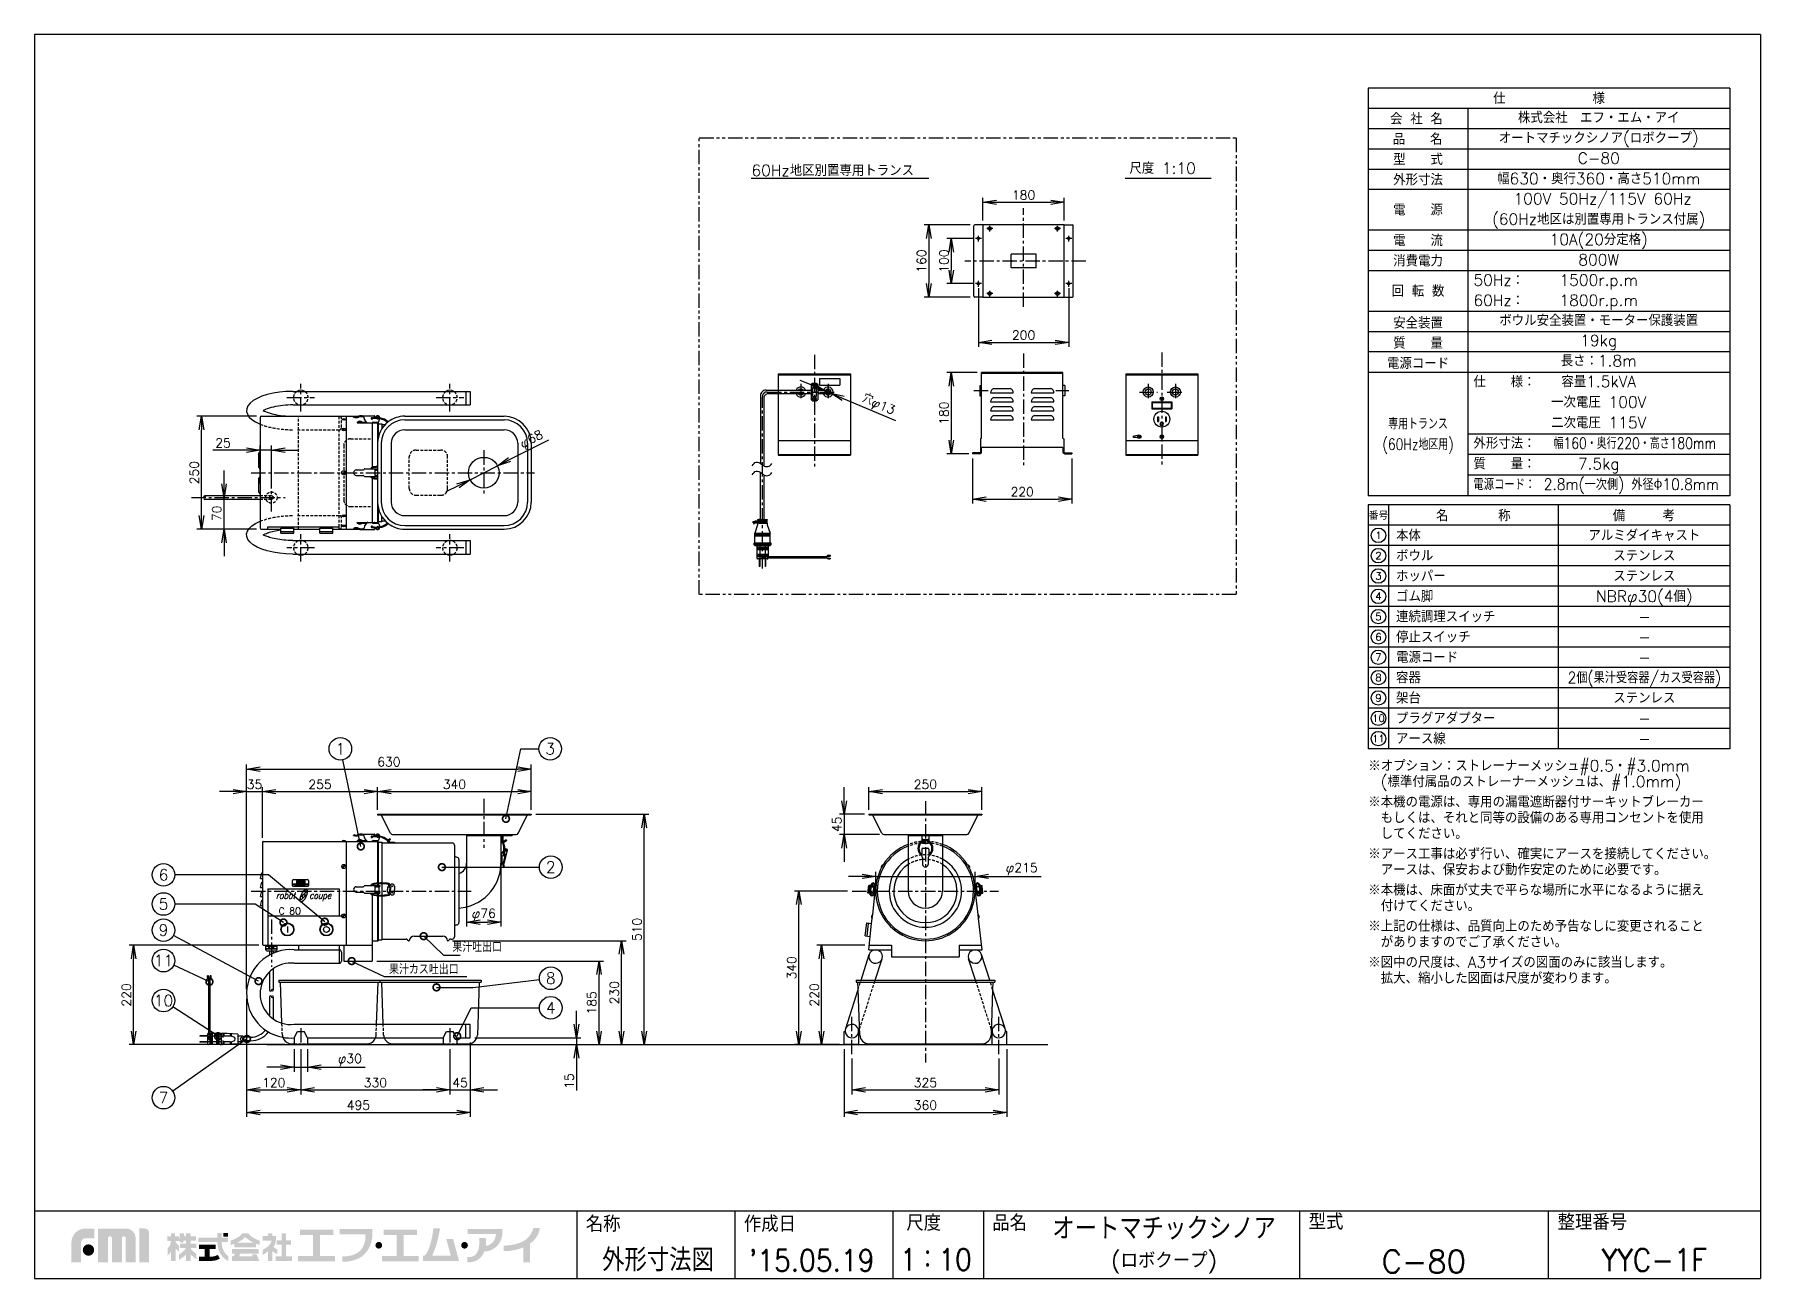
# Model space of a CAD drawing. Extents: x 230 to 4050, y 0 to 2754.
import ezdxf
from ezdxf.enums import TextEntityAlignment as Align

# ---------------------------------------------------------------- set-up
doc = ezdxf.new("R2010")
doc.units = 0
doc.header["$PDMODE"] = 3
for name, pattern in [('CENTER', [50.8, 31.75, -6.35, 6.35, -6.35]), ('HIDDEN', [9.525, 6.35, -3.175]), ('PHANTOM', [63.5, 31.75, -6.35, 6.35, -6.35, 6.35, -6.35])]:
    doc.linetypes.add(name, pattern=pattern)
doc.layers.get('0').update_dxf_attribs({"linetype": 'CONTINUOUS'})
doc.layers.get('DEFPOINTS').update_dxf_attribs({"linetype": 'CONTINUOUS'})
for name, color, linetype in [('DANMEN', 7, 'CONTINUOUS'), ('KIKI-2D2', 7, 'CONTINUOUS'), ('SIYOU', 7, 'CONTINUOUS'), ('SUNPOU', 7, 'CONTINUOUS'), ('WAKU', 7, 'CONTINUOUS')]:
    doc.layers.add(name, color=color, linetype=linetype)
doc.styles.get("Standard").update_dxf_attribs({"font": 'ROMANS', "bigfont": 'EXTFONT.shx'})
doc.dimstyles.get("Standard").update_dxf_attribs({"dimscale": 10, "dimtxt": 2, "dimasz": 3, "dimexe": 1, "dimexo": 1, "dimgap": 0.6, "dimtad": 3, "dimdec": 0, "dimzin": 0, "dimdsep": 46, "dimtxsty": 'STANDARD', "dimblk1": 'OPEN', "dimblk2": 'OPEN', "dimsah": 1, "dimcen": 1.5, "dimadec": 0, "dimazin": 0, "dimtfac": 1, "dimtdec": 0, "dimtmove": 0, "dimatfit": 0, "dimldrblk": 'DOTSMALL', "dimfxl": 1, "dimtvp": 1, "dimtolj": 1, "dimtzin": 0, "dimarcsym": 0})

msp = doc.modelspace()

# ---------------------------------------------------------------- texts
at = {"color": 2, "oblique": 15, "width": 0.81}
msp.add_text('robot   coupe', height=15, dxfattribs=at).set_placement((764.5, 840.4))
at = {"color": 4}
msp.add_text('FOOD MACHINE INTERNATIONAL', height=1.111, dxfattribs=at).set_placement((806.4, 868.9))
at = {"color": 2}
msp.add_text('C 80', height=15, dxfattribs=at).set_placement((770.1, 806))
at = {"layer": 'SIYOU'}
for s, p in [('仕\u3000\u3000\u3000\u3000\u3000\u3000\u3000様', (3582, 2612.5)), ('会 社 名', (3288.6, 2566.9)), ('品\u3000\u3000名', (3291.1, 2521.9)), ('型\u3000\u3000式', (3292.1, 2477.2)), ('外形寸法', (3292.1, 2432.2)), ('電\u3000\u3000源', (3292.1, 2365.5)), ('電\u3000\u3000流', (3292.1, 2297.6)), ('消費電力', (3292.1, 2252.6)), ('回 転 数', (3292.1, 2185.6)), ('安全装置', (3292.1, 2115.1)), ('質\u3000\u3000量', (3292.1, 2070.6)), ('電源コード', (3292.1, 2025.8))]:
    msp.add_text(s, height=25, dxfattribs=at).set_placement(p, align=Align.MIDDLE_CENTER)
at = {"layer": 'SIYOU', "color": 1}
for s, p in [('株式会社\u3000エフ・エム・アイ', (3692, 2569.7)), ('オートマチックシノア(ロボクープ)', (3692, 2524.7)), ('C-80', (3692, 2479.7)), ('幅630・奥行360・高さ510mm', (3692, 2434.6)), (' 100V 50Hz/115V 60Hz', (3692, 2389.9)), ('(60Hz地区は別置専用トランス付属)', (3692, 2344.9)), ('10A(20分定格)', (3692, 2300)), ('800W', (3692, 2255)), ('1500r.p.m', (3692, 2210)), ('1800r.p.m', (3692, 2165.1)), ('ボウル安全装置・モーター保護装置', (3692, 2120.8)), ('19kg', (3692, 2076.3)), ('長さ：1.8m', (3692, 2031.5)), ('容量1.5kVA', (3692, 1985.4)), ('一次電圧 100V', (3692, 1939.9)), ('二次電圧 115V', (3692, 1894.4)), ('7.5kg', (3692, 1803.4)), ('アルミダイキャスト', (3793, 1645)), ('ステンレス', (3793, 1600)), ('ステンレス', (3793, 1555)), ('NBRφ30(4個)', (3793, 1510)), ('-', (3793, 1465.1)), ('-', (3793, 1420.1)), ('-', (3793, 1375.1)), ('ステンレス', (3793, 1285.1)), ('-', (3793, 1240.1)), ('-', (3793, 1195.1))]:
    msp.add_text(s, height=25, dxfattribs=at).set_placement(p, align=Align.MIDDLE_CENTER)
for s, p in [('60Hz地区別置専用トランス', (1816.9, 2440.2)), ('尺度 1:10', (2653.2, 2445.1)), ('※オプション：ストレーナーメッシュ#0.5・#3.0mm', (3182, 1122.5)), ('\u3000(標準付属品のストレーナーメッシュは、#1.0mm)', (3182, 1087.5)), ('※本機の電源は、専用の漏電遮断器付サーキットブレーカー ', (3182, 1042.5)), ('\u3000もしくは、それと同等の設備のある専用コンセントを使用', (3182, 1007.5)), ('\u3000してください。', (3182, 972.5)), ('※アース工事は必ず行い、確実にアースを接続してください。', (3182, 927.5)), ('\u3000アースは、保安および動作安定のために必要です。', (3182, 892.5)), ('※本機は、床面が丈夫で平らな場所に水平になるように据え', (3182, 847.5)), ('\u3000付けてください。', (3182, 812.5)), ('※上記の仕様は、品質向上のため予告なしに変更されること', (3182, 767.5)), ('\u3000がありますのでご了承ください。', (3182, 732.5)), ('※図中の尺度は、A3サイズの図面のみに該当します。', (3182, 687.5)), ('\u3000拡大、縮小した図面は尺度が変わります。', (3182, 652.5))]:
    msp.add_text(s, height=25, dxfattribs=at).set_placement(p)
for s, p in [('50Hz：', (3414.7, 2210)), ('60Hz：', (3414.7, 2165.1)), ('仕\u3000\u3000様：', (3414.7, 1985)), ('外形寸法：', (3414.7, 1848.9)), ('質\u3000\u3000量：', (3414.7, 1803.4))]:
    msp.add_text(s, height=25, dxfattribs=at).set_placement(p, align=Align.MIDDLE_LEFT)
at = {"layer": 'SIYOU', "width": 0.8}
for s, p in [('専用トランス', (3292.1, 1892)), ('(60Hz地区用)', (3292.1, 1846.5))]:
    msp.add_text(s, height=25, dxfattribs=at).set_placement(p, align=Align.MIDDLE_CENTER)
at = {"layer": 'SIYOU', "color": 1}
for s, width, p in [('幅160・奥行220・高さ180mm', 0.8, (3772, 1848.9)), ('2.8m(一次側) 外径Φ10.8mm', 0.9, (3764.2, 1757.9)), ('2個(果汁受容器/カス受容器)', 0.9, (3793, 1330.1))]:
    msp.add_text(s, height=25, dxfattribs=dict(at, width=width)).set_placement(p, align=Align.MIDDLE_CENTER)
at = {"layer": 'SIYOU', "color": 1, "width": 0.83}
msp.add_text('電源コード：', height=25, dxfattribs=at).set_placement((3414.7, 1757.9), align=Align.MIDDLE_LEFT)
at = {"layer": 'SIYOU'}
for s, height, p in [('番号', 16.07, (3204.5, 1690)), ('名\u3000\u3000\u3000\u3000称', 25, (3414.5, 1690)), ('備\u3000\u3000\u3000考', 25, (3792, 1690)), ('1', 16.1, (3204.5, 1645)), ('2', 16.1, (3204.5, 1600)), ('3', 16.1, (3204.5, 1555)), ('4', 16.1, (3204.5, 1510)), ('5', 16.1, (3204.5, 1465)), ('6', 16.1, (3204.5, 1420)), ('7', 16.1, (3204.5, 1375)), ('8', 16.1, (3204.5, 1330)), ('9', 16.1, (3204.5, 1285)), ('10', 16.07, (3204.5, 1240)), ('11', 16.07, (3204.5, 1195))]:
    msp.add_text(s, height=height, dxfattribs=at).set_placement(p, align=Align.MIDDLE)
for s, p in [('本体', (3243.4, 1645)), ('ボウル', (3243.4, 1600)), ('ホッパー', (3243.4, 1555)), ('ゴム脚', (3243.4, 1510)), ('連続調理スイッチ', (3243.4, 1465)), ('停止スイッチ', (3243.4, 1420)), ('電源コード', (3243.4, 1375)), ('容器', (3243.4, 1330)), ('架台', (3243.4, 1285)), ('プラグアダプター', (3243.4, 1240)), ('アース線', (3243.4, 1195))]:
    msp.add_text(s, height=25, dxfattribs=at).set_placement(p, align=Align.MIDDLE_LEFT)
at = {"layer": 'SUNPOU'}
for s, p in [('1', (906.9, 1172.4)), ('3', (1371.3, 1172.4)), ('2', (1372.5, 910.6)), ('6', (515.4, 893.4)), ('5', (515.4, 828.9)), ('9', (515.4, 771.2)), ('11', (515.4, 703.6)), ('8', (1372.5, 664.5)), ('10', (515.4, 615.1)), ('4', (1372.5, 599.3)), ('7', (515.4, 400.2))]:
    msp.add_text(s, height=25, dxfattribs=at).set_placement(p, align=Align.MIDDLE)
for s, p in [('果汁吐出口', (1154.8, 722.8)), ('果汁カス吐出口', (1014.6, 673.5))]:
    msp.add_text(s, height=20, dxfattribs=at).set_placement(p)
at = {"layer": 'WAKU'}
for s, p in [('名称', (1450, 103.1)), ('作成日', (1800, 103.1)), ('尺度', (2159.5, 105.4)), ('品名', (2349.7, 105.4)), ('型式', (3049.9, 108)), ('整理番号', (3600.9, 107.1))]:
    msp.add_text(s, height=35, dxfattribs=at).set_placement(p)
at = {"layer": 'WAKU', "color": 1, "width": 0.9}
for s, height, p in [('オートマチックシノア', 50, (2730, 112.5)), ('1：10', 48, (2225.1, 42))]:
    msp.add_text(s, height=height, dxfattribs=at).set_placement(p, align=Align.MIDDLE)
for s, height, p in [('外形寸法図', 50, (1610, 16)), ("'15.05.19", 48, (1950, 16)), ('YYC-1F', 50, (3815, 16))]:
    msp.add_text(s, height=height, dxfattribs=at).set_placement(p, align=Align.CENTER)
at = {"layer": 'WAKU', "color": 1}
for s, height, p in [('(ロボクープ)', 35, (2730, 37.5)), ('C-80', 50, (3305, 37.5))]:
    msp.add_text(s, height=height, dxfattribs=at).set_placement(p, align=Align.MIDDLE)

# ---------------------------------------------------------------- blocks, each defined once
blk = doc.blocks.new('_DotSmall')
at = {"color": 0, "linetype": 'ByBlock', "const_width": 0.5}
blk.add_lwpolyline([(-0.0625, 0, 1), (0.0625, 0, 1)], format="xyb", close=True, dxfattribs=at)
blk = doc.blocks.new('_OPEN')
at = {"color": 0, "linetype": 'ByBlock'}
for p, q in [((-1, 0.17), (0, 0)), ((0, 0), (-1, -0.17)), ((0, 0), (-1, 0))]:
    blk.add_line(p, q, dxfattribs=at)
blk = doc.blocks.new('*D8')
at = {"layer": 'DEFPOINTS', "color": 0}
for p in [(2306, 1825.3), (2526, 1825.3), (2526, 1725.3)]:
    blk.add_point(p, dxfattribs=at)
at = {"layer": 'SUNPOU', "color": 0, "lineweight": -2}
for p, q in [((2306, 1815.3), (2306, 1715.3)), ((2526, 1815.3), (2526, 1715.3)), ((2336, 1725.3), (2496, 1725.3))]:
    blk.add_line(p, q, dxfattribs=at)
at = {"layer": 'SUNPOU', "color": 0, "lineweight": -2, "xscale": 30, "yscale": 30, "zscale": 30, "rotation": 180}
blk.add_blockref('_OPEN', (2306, 1725.3), dxfattribs=at)
at = {"layer": 'SUNPOU', "color": 0, "lineweight": -2, "xscale": 30, "yscale": 30, "zscale": 30}
blk.add_blockref('_OPEN', (2526, 1725.3), dxfattribs=at)
at = {"layer": 'SUNPOU', "color": 0, "insert": (2416, 1741.3), "char_height": 20, "attachment_point": 5}
blk.add_mtext('\\A1;220', dxfattribs=at)
blk = doc.blocks.new('*D2')
at = {"layer": 'DEFPOINTS', "color": 0}
for p in [(2509.1, 2382.1), (2329.1, 2332.1), (2509.1, 2332.1)]:
    blk.add_point(p, dxfattribs=at)
at = {"layer": 'SUNPOU', "color": 0, "lineweight": -2}
for p, q in [((2329.1, 2342.1), (2329.1, 2392.1)), ((2359.1, 2382.1), (2479.1, 2382.1)), ((2509.1, 2342.1), (2509.1, 2392.1))]:
    blk.add_line(p, q, dxfattribs=at)
at = {"layer": 'SUNPOU', "color": 0, "lineweight": -2, "xscale": 30, "yscale": 30, "zscale": 30, "rotation": 180}
blk.add_blockref('_OPEN', (2329.1, 2382.1), dxfattribs=at)
at = {"layer": 'SUNPOU', "color": 0, "lineweight": -2, "xscale": 30, "yscale": 30, "zscale": 30}
blk.add_blockref('_OPEN', (2509.1, 2382.1), dxfattribs=at)
at = {"layer": 'SUNPOU', "color": 0, "insert": (2419.1, 2398.1), "char_height": 20, "attachment_point": 5}
blk.add_mtext('\\A1;180', dxfattribs=at)
blk = doc.blocks.new('*D3')
at = {"layer": 'DEFPOINTS', "color": 0}
for p in [(2319.1, 2202.1), (2519.1, 2202.1), (2519.1, 2072.1)]:
    blk.add_point(p, dxfattribs=at)
at = {"layer": 'SUNPOU', "color": 0, "lineweight": -2}
for p, q in [((2319.1, 2192.1), (2319.1, 2062.1)), ((2519.1, 2192.1), (2519.1, 2062.1)), ((2349.1, 2072.1), (2489.1, 2072.1))]:
    blk.add_line(p, q, dxfattribs=at)
at = {"layer": 'SUNPOU', "color": 0, "lineweight": -2, "xscale": 30, "yscale": 30, "zscale": 30, "rotation": 180}
blk.add_blockref('_OPEN', (2319.1, 2072.1), dxfattribs=at)
at = {"layer": 'SUNPOU', "color": 0, "lineweight": -2, "xscale": 30, "yscale": 30, "zscale": 30}
blk.add_blockref('_OPEN', (2519.1, 2072.1), dxfattribs=at)
at = {"layer": 'SUNPOU', "color": 0, "insert": (2419.1, 2088.1), "char_height": 20, "attachment_point": 5}
blk.add_mtext('\\A1;200', dxfattribs=at)
blk = doc.blocks.new('*D4')
at = {"layer": 'DEFPOINTS', "color": 0}
for p in [(2319.1, 2302.1), (2259.1, 2202.1), (2319.1, 2202.1)]:
    blk.add_point(p, dxfattribs=at)
at = {"layer": 'SUNPOU', "color": 0, "lineweight": -2}
for p, q in [((2309.1, 2302.1), (2249.1, 2302.1)), ((2259.1, 2272.1), (2259.1, 2232.1)), ((2309.1, 2202.1), (2249.1, 2202.1))]:
    blk.add_line(p, q, dxfattribs=at)
at = {"layer": 'SUNPOU', "color": 0, "lineweight": -2, "xscale": 30, "yscale": 30, "zscale": 30}
for p, rotation in [((2259.1, 2302.1), 90), ((2259.1, 2202.1), 270)]:
    blk.add_blockref('_OPEN', p, dxfattribs=dict(at, rotation=rotation))
at = {"layer": 'SUNPOU', "color": 0, "insert": (2243.1, 2252.1), "char_height": 20, "attachment_point": 5, "rotation": 90}
blk.add_mtext('\\A1;100', dxfattribs=at)
blk = doc.blocks.new('*D5')
at = {"layer": 'DEFPOINTS', "color": 0}
for p in [(2311.1, 2332.1), (2209.1, 2172.1), (2311.1, 2172.1)]:
    blk.add_point(p, dxfattribs=at)
at = {"layer": 'SUNPOU', "color": 0, "lineweight": -2}
for p, q in [((2301.1, 2332.1), (2199.1, 2332.1)), ((2209.1, 2302.1), (2209.1, 2202.1)), ((2301.1, 2172.1), (2199.1, 2172.1))]:
    blk.add_line(p, q, dxfattribs=at)
at = {"layer": 'SUNPOU', "color": 0, "lineweight": -2, "xscale": 30, "yscale": 30, "zscale": 30}
for p, rotation in [((2209.1, 2332.1), 90), ((2209.1, 2172.1), 270)]:
    blk.add_blockref('_OPEN', p, dxfattribs=dict(at, rotation=rotation))
at = {"layer": 'SUNPOU', "color": 0, "insert": (2193.1, 2252.1), "char_height": 20, "attachment_point": 5, "rotation": 90}
blk.add_mtext('\\A1;160', dxfattribs=at)
blk = doc.blocks.new('*D6')
at = {"layer": 'DEFPOINTS', "color": 0}
for p in [(2326, 2005.3), (2259.1, 1825.3), (2308, 1825.3)]:
    blk.add_point(p, dxfattribs=at)
at = {"layer": 'SUNPOU', "color": 0, "lineweight": -2}
for p, q in [((2316, 2005.3), (2249.1, 2005.3)), ((2259.1, 1975.3), (2259.1, 1855.3)), ((2298, 1825.3), (2249.1, 1825.3))]:
    blk.add_line(p, q, dxfattribs=at)
at = {"layer": 'SUNPOU', "color": 0, "lineweight": -2, "xscale": 30, "yscale": 30, "zscale": 30}
for p, rotation in [((2259.1, 2005.3), 90), ((2259.1, 1825.3), 270)]:
    blk.add_blockref('_OPEN', p, dxfattribs=dict(at, rotation=rotation))
at = {"layer": 'SUNPOU', "color": 0, "insert": (2243.1, 1915.3), "char_height": 20, "attachment_point": 5, "rotation": 90}
blk.add_mtext('\\A1;180', dxfattribs=at)
blk = doc.blocks.new('*D7')
at = {"layer": 'DEFPOINTS', "color": 0}
for p in [(1186.4, 943.8), (1262.4, 944.6), (1262.4, 788.9)]:
    blk.add_point(p, dxfattribs=at)
at = {"layer": 'SUNPOU', "color": 0, "lineweight": -2}
for p, q in [((1186.4, 933.8), (1186.4, 778.9)), ((1262.4, 934.6), (1262.4, 778.9)), ((1216.4, 788.9), (1232.4, 788.9))]:
    blk.add_line(p, q, dxfattribs=at)
at = {"layer": 'SUNPOU', "color": 0, "lineweight": -2, "xscale": 30, "yscale": 30, "zscale": 30, "rotation": 180}
blk.add_blockref('_OPEN', (1186.4, 788.9), dxfattribs=at)
at = {"layer": 'SUNPOU', "color": 0, "lineweight": -2, "xscale": 30, "yscale": 30, "zscale": 30}
blk.add_blockref('_OPEN', (1262.4, 788.9), dxfattribs=at)
at = {"layer": 'SUNPOU', "color": 0, "insert": (1224.4, 804.9), "char_height": 20, "attachment_point": 5}
blk.add_mtext('\\A1;φ76', dxfattribs=at)
blk = doc.blocks.new('*D9')
at = {"layer": 'DEFPOINTS', "color": 0}
for p in [(1980.2, 1964.7), (1992.2, 1959.6), (1992.2, 1959.6)]:
    blk.add_point(p, dxfattribs=at)
at = {"layer": 'SUNPOU', "color": 0, "lineweight": -2}
for p, q in [((1952.6, 1976.3), (1924.9, 1987.9)), ((1980.2, 1964.7), (1992.2, 1959.6)), ((2019.9, 1948), (2135.3, 1899.5))]:
    blk.add_line(p, q, dxfattribs=at)
at = {"layer": 'SUNPOU', "color": 0, "lineweight": -2, "xscale": 30, "yscale": 30, "zscale": 30}
for p, rotation in [((1980.2, 1964.7), 337.2183974964843), ((1992.2, 1959.6), 157.2183974964843)]:
    blk.add_blockref('_OPEN', p, dxfattribs=dict(at, rotation=rotation))
at = {"layer": 'SUNPOU', "color": 0, "insert": (2097.6, 1932.7), "char_height": 20, "attachment_point": 5, "rotation": 337.2184}
blk.add_mtext('\\A1;穴φ13', dxfattribs=at)
blk = doc.blocks.new('*D10')
at = {"layer": 'DEFPOINTS', "color": 0}
for p in [(1254.7, 1799), (1254.7, 1799), (1194.1, 1768.1)]:
    blk.add_point(p, dxfattribs=at)
at = {"layer": 'SUNPOU', "color": 0, "lineweight": -2}
for p, q in [((1281.5, 1812.6), (1368.1, 1856.7)), ((1194.1, 1768.1), (1254.7, 1799)), ((1167.4, 1754.5), (1140.7, 1740.9))]:
    blk.add_line(p, q, dxfattribs=at)
at = {"layer": 'SUNPOU', "color": 0, "lineweight": -2, "xscale": 30, "yscale": 30, "zscale": 30}
for p, rotation in [((1254.7, 1799), 206.9838532071711), ((1194.1, 1768.1), 26.98385320717103)]:
    blk.add_blockref('_OPEN', p, dxfattribs=dict(at, rotation=rotation))
at = {"layer": 'SUNPOU', "color": 0, "insert": (1330.9, 1855.7), "char_height": 20, "attachment_point": 5, "rotation": 26.9839}
blk.add_mtext('\\A1;φ68', dxfattribs=at)
blk = doc.blocks.new('*D11')
at = {"layer": 'DEFPOINTS', "color": 0}
for p in [(649.4, 1728.6), (649.4, 1728.6), (731.4, 1658.6)]:
    blk.add_point(p, dxfattribs=at)
at = {"layer": 'SUNPOU', "color": 0, "lineweight": -2}
for p, q in [((649.4, 1758.6), (649.4, 1788.6)), ((649.4, 1658.6), (649.4, 1728.6)), ((721.4, 1658.6), (639.4, 1658.6)), ((649.4, 1628.6), (649.4, 1598.6))]:
    blk.add_line(p, q, dxfattribs=at)
at = {"layer": 'SUNPOU', "color": 0, "lineweight": -2, "xscale": 30, "yscale": 30, "zscale": 30}
for p, rotation in [((649.4, 1728.6), 270), ((649.4, 1658.6), 90)]:
    blk.add_blockref('_OPEN', p, dxfattribs=dict(at, rotation=rotation))
at = {"layer": 'SUNPOU', "color": 0, "insert": (633.4, 1693.6), "char_height": 20, "attachment_point": 5, "rotation": 90}
blk.add_mtext('\\A1;70', dxfattribs=at)
blk = doc.blocks.new('*D12')
at = {"layer": 'DEFPOINTS', "color": 0}
for p in [(599.4, 1908.6), (731.4, 1908.6), (731.4, 1658.6)]:
    blk.add_point(p, dxfattribs=at)
at = {"layer": 'SUNPOU', "color": 0, "lineweight": -2}
for p, q in [((721.4, 1908.6), (589.4, 1908.6)), ((599.4, 1688.6), (599.4, 1878.6)), ((721.4, 1658.6), (589.4, 1658.6))]:
    blk.add_line(p, q, dxfattribs=at)
at = {"layer": 'SUNPOU', "color": 0, "lineweight": -2, "xscale": 30, "yscale": 30, "zscale": 30}
for p, rotation in [((599.4, 1908.6), 90), ((599.4, 1658.6), 270)]:
    blk.add_blockref('_OPEN', p, dxfattribs=dict(at, rotation=rotation))
at = {"layer": 'SUNPOU', "color": 0, "insert": (583.4, 1783.6), "char_height": 20, "attachment_point": 5, "rotation": 90}
blk.add_mtext('\\A1;250', dxfattribs=at)
blk = doc.blocks.new('*D13')
at = {"layer": 'DEFPOINTS', "color": 0}
for p in [(2326.7, 1077.6), (2076.7, 1027.6), (2326.7, 1027.6)]:
    blk.add_point(p, dxfattribs=at)
at = {"layer": 'SUNPOU', "color": 0, "lineweight": -2}
for p, q in [((2076.7, 1037.6), (2076.7, 1087.6)), ((2106.7, 1077.6), (2296.7, 1077.6)), ((2326.7, 1037.6), (2326.7, 1087.6))]:
    blk.add_line(p, q, dxfattribs=at)
at = {"layer": 'SUNPOU', "color": 0, "lineweight": -2, "xscale": 30, "yscale": 30, "zscale": 30, "rotation": 180}
blk.add_blockref('_OPEN', (2076.7, 1077.6), dxfattribs=at)
at = {"layer": 'SUNPOU', "color": 0, "lineweight": -2, "xscale": 30, "yscale": 30, "zscale": 30}
blk.add_blockref('_OPEN', (2326.7, 1077.6), dxfattribs=at)
at = {"layer": 'SUNPOU', "color": 0, "insert": (2201.7, 1093.6), "char_height": 20, "attachment_point": 5}
blk.add_mtext('\\A1;250', dxfattribs=at)
blk = doc.blocks.new('*D14')
at = {"layer": 'DEFPOINTS', "color": 0}
for p in [(2076.7, 1027.6), (2021.7, 982.6), (2109.8, 982.6)]:
    blk.add_point(p, dxfattribs=at)
at = {"layer": 'SUNPOU', "color": 0, "lineweight": -2}
for p, q in [((2021.7, 1057.6), (2021.7, 1087.6)), ((2066.7, 1027.6), (2011.7, 1027.6)), ((2021.7, 1027.6), (2021.7, 982.6)), ((2099.8, 982.6), (2011.7, 982.6)), ((2021.7, 952.6), (2021.7, 922.6))]:
    blk.add_line(p, q, dxfattribs=at)
at = {"layer": 'SUNPOU', "color": 0, "lineweight": -2, "xscale": 30, "yscale": 30, "zscale": 30}
for p, rotation in [((2021.7, 1027.6), 270), ((2021.7, 982.6), 90)]:
    blk.add_blockref('_OPEN', p, dxfattribs=dict(at, rotation=rotation))
at = {"layer": 'SUNPOU', "color": 0, "insert": (2005.7, 1005.1), "char_height": 20, "attachment_point": 5, "rotation": 90}
blk.add_mtext('\\A1;45', dxfattribs=at)
blk = doc.blocks.new('*D15')
at = {"layer": 'DEFPOINTS', "color": 0}
for p in [(2311.7, 890.1), (2091.7, 857.6), (2311.7, 857.6)]:
    blk.add_point(p, dxfattribs=at)
at = {"layer": 'SUNPOU', "color": 0, "lineweight": -2}
for p, q in [((2061.7, 890.1), (2031.7, 890.1)), ((2091.7, 867.6), (2091.7, 900.1)), ((2091.7, 890.1), (2311.7, 890.1)), ((2311.7, 867.6), (2311.7, 900.1)), ((2341.7, 890.1), (2458, 890.1))]:
    blk.add_line(p, q, dxfattribs=at)
at = {"layer": 'SUNPOU', "color": 0, "lineweight": -2, "xscale": 30, "yscale": 30, "zscale": 30}
blk.add_blockref('_OPEN', (2091.7, 890.1), dxfattribs=at)
at = {"layer": 'SUNPOU', "color": 0, "lineweight": -2, "xscale": 30, "yscale": 30, "zscale": 30, "rotation": 180}
blk.add_blockref('_OPEN', (2311.7, 890.1), dxfattribs=at)
at = {"layer": 'SUNPOU', "color": 0, "insert": (2414.9, 906.1), "char_height": 20, "attachment_point": 5}
blk.add_mtext('\\A1;φ215', dxfattribs=at)
blk = doc.blocks.new('*D16')
at = {"layer": 'DEFPOINTS', "color": 0}
for p in [(1971.7, 737.6), (2077.9, 737.6), (2021.7, 517.6)]:
    blk.add_point(p, dxfattribs=at)
at = {"layer": 'SUNPOU', "color": 0, "lineweight": -2}
for p, q in [((2067.9, 737.6), (1961.7, 737.6)), ((1971.7, 547.6), (1971.7, 707.6)), ((2011.7, 517.6), (1961.7, 517.6))]:
    blk.add_line(p, q, dxfattribs=at)
at = {"layer": 'SUNPOU', "color": 0, "lineweight": -2, "xscale": 30, "yscale": 30, "zscale": 30}
for p, rotation in [((1971.7, 737.6), 90), ((1971.7, 517.6), 270)]:
    blk.add_blockref('_OPEN', p, dxfattribs=dict(at, rotation=rotation))
at = {"layer": 'SUNPOU', "color": 0, "insert": (1955.7, 627.6), "char_height": 20, "attachment_point": 5, "rotation": 90}
blk.add_mtext('\\A1;220', dxfattribs=at)
blk = doc.blocks.new('*D17')
at = {"layer": 'DEFPOINTS', "color": 0}
for p in [(1921.7, 857.6), (2039.6, 857.6), (2021.7, 517.6)]:
    blk.add_point(p, dxfattribs=at)
at = {"layer": 'SUNPOU', "color": 0, "lineweight": -2}
for p, q in [((2029.6, 857.6), (1911.7, 857.6)), ((1921.7, 547.6), (1921.7, 827.6)), ((2011.7, 517.6), (1911.7, 517.6))]:
    blk.add_line(p, q, dxfattribs=at)
at = {"layer": 'SUNPOU', "color": 0, "lineweight": -2, "xscale": 30, "yscale": 30, "zscale": 30}
for p, rotation in [((1921.7, 857.6), 90), ((1921.7, 517.6), 270)]:
    blk.add_blockref('_OPEN', p, dxfattribs=dict(at, rotation=rotation))
at = {"layer": 'SUNPOU', "color": 0, "insert": (1905.7, 687.6), "char_height": 20, "attachment_point": 5, "rotation": 90}
blk.add_mtext('\\A1;340', dxfattribs=at)
blk = doc.blocks.new('*D18')
at = {"layer": 'DEFPOINTS', "color": 0}
for p in [(2039.2, 496.7), (2364.2, 496.7), (2364.2, 417.6)]:
    blk.add_point(p, dxfattribs=at)
at = {"layer": 'SUNPOU', "color": 0, "lineweight": -2}
for p, q in [((2039.2, 486.7), (2039.2, 407.6)), ((2364.2, 486.7), (2364.2, 407.6)), ((2069.2, 417.6), (2334.2, 417.6))]:
    blk.add_line(p, q, dxfattribs=at)
at = {"layer": 'SUNPOU', "color": 0, "lineweight": -2, "xscale": 30, "yscale": 30, "zscale": 30, "rotation": 180}
blk.add_blockref('_OPEN', (2039.2, 417.6), dxfattribs=at)
at = {"layer": 'SUNPOU', "color": 0, "lineweight": -2, "xscale": 30, "yscale": 30, "zscale": 30}
blk.add_blockref('_OPEN', (2364.2, 417.6), dxfattribs=at)
at = {"layer": 'SUNPOU', "color": 0, "insert": (2201.7, 433.6), "char_height": 20, "attachment_point": 5}
blk.add_mtext('\\A1;325', dxfattribs=at)
blk = doc.blocks.new('*D19')
at = {"layer": 'DEFPOINTS', "color": 0}
for p in [(2021.7, 517.6), (2381.7, 517.6), (2381.7, 367.6)]:
    blk.add_point(p, dxfattribs=at)
at = {"layer": 'SUNPOU', "color": 0, "lineweight": -2}
for p, q in [((2021.7, 507.6), (2021.7, 357.6)), ((2381.7, 507.6), (2381.7, 357.6)), ((2051.7, 367.6), (2351.7, 367.6))]:
    blk.add_line(p, q, dxfattribs=at)
at = {"layer": 'SUNPOU', "color": 0, "lineweight": -2, "xscale": 30, "yscale": 30, "zscale": 30, "rotation": 180}
blk.add_blockref('_OPEN', (2021.7, 367.6), dxfattribs=at)
at = {"layer": 'SUNPOU', "color": 0, "lineweight": -2, "xscale": 30, "yscale": 30, "zscale": 30}
blk.add_blockref('_OPEN', (2381.7, 367.6), dxfattribs=at)
at = {"layer": 'SUNPOU', "color": 0, "insert": (2201.7, 383.6), "char_height": 20, "attachment_point": 5}
blk.add_mtext('\\A1;360', dxfattribs=at)
blk = doc.blocks.new('*D20')
at = {"layer": 'DEFPOINTS', "color": 0}
for p in [(449.4, 737.6), (736.4, 737.6), (793.9, 517.6)]:
    blk.add_point(p, dxfattribs=at)
at = {"layer": 'SUNPOU', "color": 0, "lineweight": -2}
for p, q in [((726.4, 737.6), (439.4, 737.6)), ((449.4, 547.6), (449.4, 707.6)), ((783.9, 517.6), (439.4, 517.6))]:
    blk.add_line(p, q, dxfattribs=at)
at = {"layer": 'SUNPOU', "color": 0, "lineweight": -2, "xscale": 30, "yscale": 30, "zscale": 30}
for p, rotation in [((449.4, 737.6), 90), ((449.4, 517.6), 270)]:
    blk.add_blockref('_OPEN', p, dxfattribs=dict(at, rotation=rotation))
at = {"layer": 'SUNPOU', "color": 0, "insert": (433.4, 627.6), "char_height": 20, "attachment_point": 5, "rotation": 90}
blk.add_mtext('\\A1;220', dxfattribs=at)
blk = doc.blocks.new('*D21')
at = {"layer": 'DEFPOINTS', "color": 0}
for p in [(1194.4, 532.6), (1194.9, 517.6), (1429.4, 532.6)]:
    blk.add_point(p, dxfattribs=at)
at = {"layer": 'SUNPOU', "color": 0, "lineweight": -2}
for p, q in [((1429.4, 562.6), (1429.4, 592.6)), ((1204.4, 532.6), (1439.4, 532.6)), ((1204.9, 517.6), (1439.4, 517.6)), ((1429.4, 532.6), (1429.4, 517.6)), ((1429.4, 487.6), (1429.4, 416.1))]:
    blk.add_line(p, q, dxfattribs=at)
at = {"layer": 'SUNPOU', "color": 0, "lineweight": -2, "xscale": 30, "yscale": 30, "zscale": 30}
for p, rotation in [((1429.4, 532.6), 270), ((1429.4, 517.6), 90)]:
    blk.add_blockref('_OPEN', p, dxfattribs=dict(at, rotation=rotation))
at = {"layer": 'SUNPOU', "color": 0, "insert": (1413.4, 436.8), "char_height": 20, "attachment_point": 5, "rotation": 90}
blk.add_mtext('\\A1;15', dxfattribs=at)
blk = doc.blocks.new('*D22')
at = {"layer": 'DEFPOINTS', "color": 0}
for p in [(977.4, 702.6), (1479.4, 702.6), (1194.9, 517.6)]:
    blk.add_point(p, dxfattribs=at)
at = {"layer": 'SUNPOU', "color": 0, "lineweight": -2}
for p, q in [((987.4, 702.6), (1489.4, 702.6)), ((1479.4, 547.6), (1479.4, 672.6)), ((1204.9, 517.6), (1489.4, 517.6))]:
    blk.add_line(p, q, dxfattribs=at)
at = {"layer": 'SUNPOU', "color": 0, "lineweight": -2, "xscale": 30, "yscale": 30, "zscale": 30}
for p, rotation in [((1479.4, 702.6), 90), ((1479.4, 517.6), 270)]:
    blk.add_blockref('_OPEN', p, dxfattribs=dict(at, rotation=rotation))
at = {"layer": 'SUNPOU', "color": 0, "insert": (1463.4, 610.1), "char_height": 20, "attachment_point": 5, "rotation": 90}
blk.add_mtext('\\A1;185', dxfattribs=at)
blk = doc.blocks.new('*D23')
at = {"layer": 'DEFPOINTS', "color": 0}
for p in [(1145.4, 747.6), (1529.4, 747.6), (1194.9, 517.6)]:
    blk.add_point(p, dxfattribs=at)
at = {"layer": 'SUNPOU', "color": 0, "lineweight": -2}
for p, q in [((1155.4, 747.6), (1539.4, 747.6)), ((1529.4, 547.6), (1529.4, 717.6)), ((1204.9, 517.6), (1539.4, 517.6))]:
    blk.add_line(p, q, dxfattribs=at)
at = {"layer": 'SUNPOU', "color": 0, "lineweight": -2, "xscale": 30, "yscale": 30, "zscale": 30}
for p, rotation in [((1529.4, 747.6), 90), ((1529.4, 517.6), 270)]:
    blk.add_blockref('_OPEN', p, dxfattribs=dict(at, rotation=rotation))
at = {"layer": 'SUNPOU', "color": 0, "insert": (1513.4, 632.6), "char_height": 20, "attachment_point": 5, "rotation": 90}
blk.add_mtext('\\A1;230', dxfattribs=at)
blk = doc.blocks.new('*D24')
at = {"layer": 'DEFPOINTS', "color": 0}
for p in [(1329.4, 1027.6), (1579.4, 1027.6), (1194.9, 517.6)]:
    blk.add_point(p, dxfattribs=at)
at = {"layer": 'SUNPOU', "color": 0, "lineweight": -2}
for p, q in [((1339.4, 1027.6), (1589.4, 1027.6)), ((1579.4, 547.6), (1579.4, 997.6)), ((1204.9, 517.6), (1589.4, 517.6))]:
    blk.add_line(p, q, dxfattribs=at)
at = {"layer": 'SUNPOU', "color": 0, "lineweight": -2, "xscale": 30, "yscale": 30, "zscale": 30}
for p, rotation in [((1579.4, 1027.6), 90), ((1579.4, 517.6), 270)]:
    blk.add_blockref('_OPEN', p, dxfattribs=dict(at, rotation=rotation))
at = {"layer": 'SUNPOU', "color": 0, "insert": (1563.4, 772.6), "char_height": 20, "attachment_point": 5, "rotation": 90}
blk.add_mtext('\\A1;510', dxfattribs=at)
blk = doc.blocks.new('*D25')
at = {"layer": 'DEFPOINTS', "color": 0}
for p in [(804.4, 517.6), (834.4, 517.6), (834.4, 467.6)]:
    blk.add_point(p, dxfattribs=at)
at = {"layer": 'SUNPOU', "color": 0, "lineweight": -2}
for p, q in [((804.4, 507.6), (804.4, 457.6)), ((834.4, 507.6), (834.4, 457.6)), ((774.4, 467.6), (744.4, 467.6)), ((804.4, 467.6), (834.4, 467.6)), ((864.4, 467.6), (961.7, 467.6))]:
    blk.add_line(p, q, dxfattribs=at)
at = {"layer": 'SUNPOU', "color": 0, "lineweight": -2, "xscale": 30, "yscale": 30, "zscale": 30}
blk.add_blockref('_OPEN', (804.4, 467.6), dxfattribs=at)
at = {"layer": 'SUNPOU', "color": 0, "lineweight": -2, "xscale": 30, "yscale": 30, "zscale": 30, "rotation": 180}
blk.add_blockref('_OPEN', (834.4, 467.6), dxfattribs=at)
at = {"layer": 'SUNPOU', "color": 0, "insert": (928, 483.6), "char_height": 20, "attachment_point": 5}
blk.add_mtext('\\A1;φ30', dxfattribs=at)
blk = doc.blocks.new('*D26')
at = {"layer": 'DEFPOINTS', "color": 0}
for p in [(699.4, 630.1), (819.4, 517.6), (819.4, 417.6)]:
    blk.add_point(p, dxfattribs=at)
at = {"layer": 'SUNPOU', "color": 0, "lineweight": -2}
for p, q in [((699.4, 620.1), (699.4, 407.6)), ((819.4, 507.6), (819.4, 407.6)), ((729.4, 417.6), (789.4, 417.6))]:
    blk.add_line(p, q, dxfattribs=at)
at = {"layer": 'SUNPOU', "color": 0, "lineweight": -2, "xscale": 30, "yscale": 30, "zscale": 30, "rotation": 180}
blk.add_blockref('_OPEN', (699.4, 417.6), dxfattribs=at)
at = {"layer": 'SUNPOU', "color": 0, "lineweight": -2, "xscale": 30, "yscale": 30, "zscale": 30}
blk.add_blockref('_OPEN', (819.4, 417.6), dxfattribs=at)
at = {"layer": 'SUNPOU', "color": 0, "insert": (759.4, 433.6), "char_height": 20, "attachment_point": 5}
blk.add_mtext('\\A1;120', dxfattribs=at)
blk = doc.blocks.new('*D27')
at = {"layer": 'DEFPOINTS', "color": 0}
for p in [(819.4, 517.6), (1149.4, 517.6), (1149.4, 417.6)]:
    blk.add_point(p, dxfattribs=at)
at = {"layer": 'SUNPOU', "color": 0, "lineweight": -2}
for p, q in [((819.4, 507.6), (819.4, 407.6)), ((1149.4, 507.6), (1149.4, 407.6)), ((849.4, 417.6), (1119.4, 417.6))]:
    blk.add_line(p, q, dxfattribs=at)
at = {"layer": 'SUNPOU', "color": 0, "lineweight": -2, "xscale": 30, "yscale": 30, "zscale": 30, "rotation": 180}
blk.add_blockref('_OPEN', (819.4, 417.6), dxfattribs=at)
at = {"layer": 'SUNPOU', "color": 0, "lineweight": -2, "xscale": 30, "yscale": 30, "zscale": 30}
blk.add_blockref('_OPEN', (1149.4, 417.6), dxfattribs=at)
at = {"layer": 'SUNPOU', "color": 0, "insert": (984.4, 433.6), "char_height": 20, "attachment_point": 5}
blk.add_mtext('\\A1;330', dxfattribs=at)
blk = doc.blocks.new('*D28')
at = {"layer": 'DEFPOINTS', "color": 0}
for p in [(1149.4, 517.6), (1194.4, 532.6), (1194.4, 417.6)]:
    blk.add_point(p, dxfattribs=at)
at = {"layer": 'SUNPOU', "color": 0, "lineweight": -2}
for p, q in [((1149.4, 507.6), (1149.4, 407.6)), ((1194.4, 522.6), (1194.4, 407.6)), ((1119.4, 417.6), (1089.4, 417.6)), ((1149.4, 417.6), (1194.4, 417.6)), ((1224.4, 417.6), (1254.4, 417.6))]:
    blk.add_line(p, q, dxfattribs=at)
at = {"layer": 'SUNPOU', "color": 0, "lineweight": -2, "xscale": 30, "yscale": 30, "zscale": 30}
blk.add_blockref('_OPEN', (1149.4, 417.6), dxfattribs=at)
at = {"layer": 'SUNPOU', "color": 0, "lineweight": -2, "xscale": 30, "yscale": 30, "zscale": 30, "rotation": 180}
blk.add_blockref('_OPEN', (1194.4, 417.6), dxfattribs=at)
at = {"layer": 'SUNPOU', "color": 0, "insert": (1171.9, 433.6), "char_height": 20, "attachment_point": 5}
blk.add_mtext('\\A1;45', dxfattribs=at)
blk = doc.blocks.new('*D29')
at = {"layer": 'DEFPOINTS', "color": 0}
for p in [(699.4, 630.1), (1194.4, 522.6), (1194.4, 367.6)]:
    blk.add_point(p, dxfattribs=at)
at = {"layer": 'SUNPOU', "color": 0, "lineweight": -2}
for p, q in [((699.4, 620.1), (699.4, 357.6)), ((1194.4, 512.6), (1194.4, 357.6)), ((729.4, 367.6), (1164.4, 367.6))]:
    blk.add_line(p, q, dxfattribs=at)
at = {"layer": 'SUNPOU', "color": 0, "lineweight": -2, "xscale": 30, "yscale": 30, "zscale": 30, "rotation": 180}
blk.add_blockref('_OPEN', (699.4, 367.6), dxfattribs=at)
at = {"layer": 'SUNPOU', "color": 0, "lineweight": -2, "xscale": 30, "yscale": 30, "zscale": 30}
blk.add_blockref('_OPEN', (1194.4, 367.6), dxfattribs=at)
at = {"layer": 'SUNPOU', "color": 0, "insert": (946.9, 383.6), "char_height": 20, "attachment_point": 5}
blk.add_mtext('\\A1;495', dxfattribs=at)
blk = doc.blocks.new('*D30')
at = {"layer": 'DEFPOINTS', "color": 0}
for p in [(734.4, 1077.6), (734.4, 965.6), (699.4, 630.1)]:
    blk.add_point(p, dxfattribs=at)
at = {"layer": 'SUNPOU', "color": 0, "lineweight": -2}
for p, q in [((669.4, 1077.6), (639.4, 1077.6)), ((699.4, 640.1), (699.4, 1087.6)), ((699.4, 1077.6), (734.4, 1077.6)), ((734.4, 975.6), (734.4, 1087.6)), ((764.4, 1077.6), (794.4, 1077.6))]:
    blk.add_line(p, q, dxfattribs=at)
at = {"layer": 'SUNPOU', "color": 0, "lineweight": -2, "xscale": 30, "yscale": 30, "zscale": 30}
blk.add_blockref('_OPEN', (699.4, 1077.6), dxfattribs=at)
at = {"layer": 'SUNPOU', "color": 0, "lineweight": -2, "xscale": 30, "yscale": 30, "zscale": 30, "rotation": 180}
blk.add_blockref('_OPEN', (734.4, 1077.6), dxfattribs=at)
at = {"layer": 'SUNPOU', "color": 0, "insert": (716.9, 1093.6), "char_height": 20, "attachment_point": 5}
blk.add_mtext('\\A1;35', dxfattribs=at)
blk = doc.blocks.new('*D31')
at = {"layer": 'DEFPOINTS', "color": 0}
for p in [(989.4, 1077.6), (989.4, 1027.6), (734.4, 965.6)]:
    blk.add_point(p, dxfattribs=at)
at = {"layer": 'SUNPOU', "color": 0, "lineweight": -2}
for p, q in [((734.4, 975.6), (734.4, 1087.6)), ((764.4, 1077.6), (959.4, 1077.6)), ((989.4, 1037.6), (989.4, 1087.6))]:
    blk.add_line(p, q, dxfattribs=at)
at = {"layer": 'SUNPOU', "color": 0, "lineweight": -2, "xscale": 30, "yscale": 30, "zscale": 30, "rotation": 180}
blk.add_blockref('_OPEN', (734.4, 1077.6), dxfattribs=at)
at = {"layer": 'SUNPOU', "color": 0, "lineweight": -2, "xscale": 30, "yscale": 30, "zscale": 30}
blk.add_blockref('_OPEN', (989.4, 1077.6), dxfattribs=at)
at = {"layer": 'SUNPOU', "color": 0, "insert": (861.9, 1093.6), "char_height": 20, "attachment_point": 5}
blk.add_mtext('\\A1;255', dxfattribs=at)
blk = doc.blocks.new('*D32')
at = {"layer": 'DEFPOINTS', "color": 0}
for p in [(1329.4, 1077.6), (989.4, 1027.6), (1329.4, 1027.6)]:
    blk.add_point(p, dxfattribs=at)
at = {"layer": 'SUNPOU', "color": 0, "lineweight": -2}
for p, q in [((989.4, 1037.6), (989.4, 1087.6)), ((1019.4, 1077.6), (1299.4, 1077.6)), ((1329.4, 1037.6), (1329.4, 1087.6))]:
    blk.add_line(p, q, dxfattribs=at)
at = {"layer": 'SUNPOU', "color": 0, "lineweight": -2, "xscale": 30, "yscale": 30, "zscale": 30, "rotation": 180}
blk.add_blockref('_OPEN', (989.4, 1077.6), dxfattribs=at)
at = {"layer": 'SUNPOU', "color": 0, "lineweight": -2, "xscale": 30, "yscale": 30, "zscale": 30}
blk.add_blockref('_OPEN', (1329.4, 1077.6), dxfattribs=at)
at = {"layer": 'SUNPOU', "color": 0, "insert": (1159.4, 1093.6), "char_height": 20, "attachment_point": 5}
blk.add_mtext('\\A1;340', dxfattribs=at)
blk = doc.blocks.new('*D33')
at = {"layer": 'DEFPOINTS', "color": 0}
for p in [(1329.4, 1127.6), (1329.4, 1027.6), (699.4, 630.1)]:
    blk.add_point(p, dxfattribs=at)
at = {"layer": 'SUNPOU', "color": 0, "lineweight": -2}
for p, q in [((699.4, 640.1), (699.4, 1137.6)), ((729.4, 1127.6), (1299.4, 1127.6)), ((1329.4, 1037.6), (1329.4, 1137.6))]:
    blk.add_line(p, q, dxfattribs=at)
at = {"layer": 'SUNPOU', "color": 0, "lineweight": -2, "xscale": 30, "yscale": 30, "zscale": 30, "rotation": 180}
blk.add_blockref('_OPEN', (699.4, 1127.6), dxfattribs=at)
at = {"layer": 'SUNPOU', "color": 0, "lineweight": -2, "xscale": 30, "yscale": 30, "zscale": 30}
blk.add_blockref('_OPEN', (1329.4, 1127.6), dxfattribs=at)
at = {"layer": 'SUNPOU', "color": 0, "insert": (1014.4, 1143.6), "char_height": 20, "attachment_point": 5}
blk.add_mtext('\\A1;630', dxfattribs=at)
blk = doc.blocks.new('*D34')
at = {"layer": 'DEFPOINTS', "color": 0}
for p in [(754.4, 1833.5), (729.4, 1750), (754.4, 1750)]:
    blk.add_point(p, dxfattribs=at)
at = {"layer": 'SUNPOU', "color": 0, "lineweight": -2}
for p, q in [((729.4, 1760), (729.4, 1843.5)), ((754.4, 1760), (754.4, 1843.5)), ((699.4, 1833.5), (625, 1833.5)), ((754.4, 1833.5), (729.4, 1833.5)), ((784.4, 1833.5), (814.4, 1833.5))]:
    blk.add_line(p, q, dxfattribs=at)
at = {"layer": 'SUNPOU', "color": 0, "lineweight": -2, "xscale": 30, "yscale": 30, "zscale": 30}
blk.add_blockref('_OPEN', (729.4, 1833.5), dxfattribs=at)
at = {"layer": 'SUNPOU', "color": 0, "lineweight": -2, "xscale": 30, "yscale": 30, "zscale": 30, "rotation": 180}
blk.add_blockref('_OPEN', (754.4, 1833.5), dxfattribs=at)
at = {"layer": 'SUNPOU', "color": 0, "insert": (647.2, 1849.5), "char_height": 20, "attachment_point": 5}
blk.add_mtext('\\A1;25', dxfattribs=at)

# ---------------------------------------------------------------- dimensions: what is measured, and where the dimension line sits
at = {"layer": 'SUNPOU'}
dim = msp.add_linear_dim(base=(2509.1, 2382.1), p1=(2329.1, 2332.1), p2=(2509.1, 2332.1), dimstyle='STANDARD', override={"dimtxsty": 'STANDARD'}, dxfattribs=at)
dim.commit()
dim.dimension.update_dxf_attribs({"geometry": '*D2', "text_midpoint": (2419.1, 2382.1), "dimtype": 160})
for base, p1, p2, picture, middle in [((2209.1, 2172.1), (2311.1, 2332.1), (2311.1, 2172.1), '*D5', (2193.1, 2252.1)), ((2259.1, 2202.1), (2319.1, 2302.1), (2319.1, 2202.1), '*D4', (2243.1, 2252.1)), ((2259.1, 1825.3), (2326, 2005.3), (2308, 1825.3), '*D6', (2243.1, 1915.3))]:
    dim = msp.add_linear_dim(base=base, p1=p1, p2=p2, angle=90, dimstyle='STANDARD', override={"dimtxsty": 'STANDARD'}, dxfattribs=at)
    dim.commit()
    dim.dimension.update_dxf_attribs({"geometry": picture, "text_midpoint": middle})
for base, p1, p2, override, picture, middle in [((2519.1, 2072.1), (2319.1, 2202.1), (2519.1, 2202.1), {"dimtxsty": 'STANDARD'}, '*D3', (2419.1, 2088.1)), ((2526, 1725.3), (2306, 1825.3), (2526, 1825.3), {"dimtxsty": 'STANDARD'}, '*D8', (2416, 1741.3)), ((989.4, 1077.6), (734.4, 965.6), (989.4, 1027.6), {"dimtmove": 1}, '*D31', (861.9, 1093.6)), ((1329.4, 1077.6), (989.4, 1027.6), (1329.4, 1027.6), {"dimtmove": 1}, '*D32', (1159.4, 1093.6)), ((1149.4, 417.6), (819.4, 517.6), (1149.4, 517.6), {"dimtmove": 1}, '*D27', (984.4, 433.6))]:
    dim = msp.add_linear_dim(base=base, p1=p1, p2=p2, dimstyle='STANDARD', override=override, dxfattribs=at)
    dim.commit()
    dim.dimension.update_dxf_attribs({"geometry": picture, "text_midpoint": middle})
for p1, p2, text, picture, middle in [((1980.2, 1964.7), (1992.2, 1959.6), '穴φ<>', '*D9', (2097.6, 1932.7)), ((1194.1, 1768.1), (1254.7, 1799), 'φ<>', '*D10', (1330.9, 1855.7))]:
    dim = msp.add_aligned_dim(p1=p1, p2=p2, distance=0, text=text, dimstyle='STANDARD', dxfattribs=at)
    dim.commit()
    dim.dimension.update_dxf_attribs({"geometry": picture, "text_midpoint": middle})
for base, p1, p2, picture, middle in [((599.4, 1908.6), (731.4, 1658.6), (731.4, 1908.6), '*D12', (583.4, 1783.6)), ((1579.4, 1027.6), (1194.9, 517.6), (1329.4, 1027.6), '*D24', (1563.4, 772.6)), ((1921.7, 857.6), (2021.7, 517.6), (2039.6, 857.6), '*D17', (1905.7, 687.6)), ((449.4, 737.6), (793.9, 517.6), (736.4, 737.6), '*D20', (433.4, 627.6)), ((1529.4, 747.6), (1194.9, 517.6), (1145.4, 747.6), '*D23', (1513.4, 632.6)), ((1971.7, 737.6), (2021.7, 517.6), (2077.9, 737.6), '*D16', (1955.7, 627.6)), ((1479.4, 702.6), (1194.9, 517.6), (977.4, 702.6), '*D22', (1463.4, 610.1))]:
    dim = msp.add_linear_dim(base=base, p1=p1, p2=p2, angle=90, dimstyle='STANDARD', dxfattribs=at)
    dim.commit()
    dim.dimension.update_dxf_attribs({"geometry": picture, "text_midpoint": middle})
for base, p1, p2, picture, middle in [((754.4, 1833.5), (729.4, 1750), (754.4, 1750), '*D34', (647.2, 1833.5)), ((734.4, 1077.6), (699.4, 630.1), (734.4, 965.6), '*D30', (716.9, 1077.6)), ((1194.4, 417.6), (1149.4, 517.6), (1194.4, 532.6), '*D28', (1171.9, 417.6))]:
    dim = msp.add_linear_dim(base=base, p1=p1, p2=p2, dimstyle='STANDARD', dxfattribs=at)
    dim.commit()
    dim.dimension.update_dxf_attribs({"geometry": picture, "text_midpoint": middle, "dimtype": 160})
for base, p1, p2, picture, middle in [((649.4, 1728.6), (731.4, 1658.6), (649.4, 1728.6), '*D11', (649.4, 1693.6)), ((2021.7, 982.6), (2076.7, 1027.6), (2109.8, 982.6), '*D14', (2021.7, 1005.1)), ((1429.4, 532.6), (1194.9, 517.6), (1194.4, 532.6), '*D21', (1429.4, 436.8))]:
    dim = msp.add_linear_dim(base=base, p1=p1, p2=p2, angle=90, dimstyle='STANDARD', dxfattribs=at)
    dim.commit()
    dim.dimension.update_dxf_attribs({"geometry": picture, "text_midpoint": middle, "dimtype": 160})
for base, p1, p2, picture, middle in [((1329.4, 1127.6), (699.4, 630.1), (1329.4, 1027.6), '*D33', (1014.4, 1143.6)), ((2326.7, 1077.6), (2076.7, 1027.6), (2326.7, 1027.6), '*D13', (2201.7, 1093.6)), ((819.4, 417.6), (699.4, 630.1), (819.4, 517.6), '*D26', (759.4, 433.6)), ((1194.4, 367.6), (699.4, 630.1), (1194.4, 522.6), '*D29', (946.9, 383.6)), ((2381.7, 367.6), (2021.7, 517.6), (2381.7, 517.6), '*D19', (2201.7, 383.6)), ((2364.2, 417.6), (2039.2, 496.7), (2364.2, 496.7), '*D18', (2201.7, 433.6))]:
    dim = msp.add_linear_dim(base=base, p1=p1, p2=p2, dimstyle='STANDARD', dxfattribs=at)
    dim.commit()
    dim.dimension.update_dxf_attribs({"geometry": picture, "text_midpoint": middle})
dim = msp.add_linear_dim(base=(1262.4, 788.9), p1=(1186.4, 943.8), p2=(1262.4, 944.6), text='φ76', dimstyle='STANDARD', override={"dimtxsty": 'STANDARD'}, dxfattribs=at)
dim.commit()
dim.dimension.update_dxf_attribs({"geometry": '*D7', "text_midpoint": (1224.4, 804.9)})
dim = msp.add_linear_dim(base=(2311.7, 890.1), p1=(2091.7, 857.6), p2=(2311.7, 857.6), text='φ215', dimstyle='STANDARD', dxfattribs=at)
dim.commit()
dim.dimension.update_dxf_attribs({"geometry": '*D15', "text_midpoint": (2414.9, 890.1), "dimtype": 160})
dim = msp.add_linear_dim(base=(834.4, 467.6), p1=(804.4, 517.6), p2=(834.4, 517.6), text='φ<>', dimstyle='STANDARD', dxfattribs=at)
dim.commit()
dim.dimension.update_dxf_attribs({"geometry": '*D25', "text_midpoint": (928, 483.6)})

# ---------------------------------------------------------------- hatches: boundary and pattern name
at = {"layer": 'WAKU'}
h = msp.add_hatch(color=1, dxfattribs=at)
edge = h.paths.add_edge_path()
edge.add_spline(control_points=[(311.6, 35.7), (311.6, 35.7), (311.6, 79.3), (311.6, 79.3), (311.6, 96.6), (325.6, 110.6), (342.9, 110.6), (342.9, 110.6), (362.3, 110.6), (362.3, 110.6), (362.3, 110.6), (362.3, 89.1), (362.3, 89.1), (362.3, 89.1), (342.9, 89.1), (342.9, 89.1), (337.5, 89.1), (333.1, 84.7), (333.1, 79.3), (333.1, 79.3), (333.1, 35.7), (333.1, 35.7), (333.1, 35.7), (311.6, 35.7), (311.6, 35.7)], knot_values=[0, 0, 0, 0, 1, 1, 1, 2, 2, 2, 3, 3, 3, 4, 4, 4, 5, 5, 5, 6, 6, 6, 7, 7, 7, 8, 8, 8, 8], degree=3, periodic=0)
h = msp.add_hatch(color=1, dxfattribs=at)
edge = h.paths.add_edge_path()
edge.add_spline(control_points=[(453.5, 35.7), (453.5, 35.7), (431.7, 35.7), (431.7, 35.7), (431.7, 35.7), (431.7, 89.1), (431.7, 89.1), (431.7, 91.4), (429.8, 93.3), (427.5, 93.3), (425.2, 93.3), (423.3, 91.4), (423.3, 89.1), (423.3, 89.1), (423.3, 35.7), (423.3, 35.7), (423.3, 35.7), (401.2, 35.7), (401.2, 35.7), (401.2, 35.7), (401.2, 89.1), (401.2, 89.1), (401.2, 91.4), (399.4, 93.3), (397.1, 93.3), (394.7, 93.3), (392.8, 91.4), (392.8, 89.1), (392.8, 89.1), (392.8, 35.7), (392.8, 35.7), (392.8, 35.7), (370.8, 35.7), (370.8, 35.7), (370.8, 35.7), (370.8, 110.6), (370.8, 110.6), (370.8, 110.6), (402.5, 110.6), (402.5, 110.6), (402.5, 110.6), (432.2, 110.6), (432.2, 110.6), (444.1, 110.6), (453.8, 101), (453.8, 89.1), (453.8, 89.1), (453.8, 87.1), (453.8, 87.1), (453.8, 83.8), (453.8, 35.7), (453.8, 35.7), (453.8, 35.7), (453.5, 35.7), (453.5, 35.7)], knot_values=[0, 0, 0, 0, 1, 1, 1, 2, 2, 2, 3, 3, 3, 4, 4, 4, 5, 5, 5, 6, 6, 6, 7, 7, 7, 8, 8, 8, 9, 9, 9, 10, 10, 10, 11, 11, 11, 12, 12, 12, 13, 13, 13, 14, 14, 14, 15, 15, 15, 16, 16, 16, 17, 17, 17, 18, 18, 18, 18], degree=3, periodic=0)
h = msp.add_hatch(color=1, dxfattribs=at)
edge = h.paths.add_edge_path()
edge.add_spline(control_points=[(462.1, 35.7), (462.1, 35.7), (462.1, 110.7), (462.1, 110.7), (462.1, 110.7), (473.9, 110.7), (473.9, 110.7), (479.3, 110.7), (483.7, 106.3), (483.7, 100.9), (483.7, 100.9), (483.7, 35.7), (483.7, 35.7), (483.7, 35.7), (462.1, 35.7), (462.1, 35.7)], knot_values=[0, 0, 0, 0, 1, 1, 1, 2, 2, 2, 3, 3, 3, 4, 4, 4, 5, 5, 5, 5], degree=3, periodic=0)
h = msp.add_hatch(color=1, dxfattribs=at)
edge = h.paths.add_edge_path(flags=16)
edge.add_spline(control_points=[(588.4, 54.7), (588.4, 54.7), (584.4, 57.2), (580.4, 60.7), (577.9, 62.8), (576.3, 65.3), (575.3, 67), (575.3, 67), (575.3, 67.2), (575.3, 67.2), (575.3, 67.2), (588.2, 67.2), (588.2, 67.2), (588.2, 67.2), (588.2, 76.7), (588.2, 76.7), (588.2, 76.7), (575.3, 76.7), (575.3, 76.7), (575.3, 76.7), (575.3, 83.5), (575.3, 83.5), (575.3, 83.5), (587.4, 83.5), (587.4, 83.5), (587.4, 83.5), (587.4, 93), (587.4, 93), (587.4, 93), (575.3, 93), (575.3, 93), (575.3, 93), (575.3, 100.2), (575.3, 100.2), (575.3, 100.2), (565.2, 100.2), (565.2, 100.2), (565.2, 100.2), (565.2, 93), (565.2, 93), (565.2, 93), (561.5, 93), (561.5, 93), (561.4, 97.2), (560.7, 100.3), (560.7, 100.3), (560.7, 100.3), (551.3, 100.3), (551.3, 100.3), (551.3, 100.3), (551.4, 92.5), (551.3, 90.8), (551.2, 89.8), (550.3, 88.3), (549.5, 87.1), (549.5, 87.1), (549.5, 93), (549.5, 93), (549.5, 93), (541.2, 93), (541.2, 93), (541.2, 93), (541.2, 100.3), (541.2, 100.3), (541.2, 100.3), (532.1, 100.3), (532.1, 100.3), (532.1, 100.3), (532.1, 93), (532.1, 93), (532.1, 93), (524.2, 93), (524.2, 93), (524.2, 93), (524.2, 83.3), (524.2, 83.3), (524.2, 83.3), (532.1, 83.3), (532.1, 83.3), (532.1, 83.3), (532.1, 83.2), (532.1, 83.2), (531.9, 81.5), (530.9, 75), (529.1, 72.2), (527, 69), (524.9, 67.3), (524.9, 67.3), (524.9, 67.3), (524.9, 50.7), (524.9, 50.7), (524.9, 50.7), (530, 56), (532.1, 59.6), (532.1, 59.6), (532.1, 38.9), (532.1, 38.9), (532.1, 38.9), (541.2, 38.9), (541.2, 38.9), (541.2, 38.9), (541.2, 38.9), (541.2, 38.9), (541.2, 38.9), (542.4, 38.9), (542.4, 38.9), (542.4, 38.9), (542.4, 66.7), (542.4, 66.7), (544.8, 63.3), (550, 58.5), (550, 58.5), (550, 58.5), (550, 72.5), (550, 72.5), (550, 72.5), (546.1, 75.6), (544.3, 77.9), (542.8, 79.7), (541.8, 82.3), (541.5, 83.3), (541.5, 83.3), (548.8, 83.3), (548.8, 83.3), (548.8, 83.3), (557.2, 78.3), (557.2, 78.3), (557.2, 78.3), (558.9, 80.5), (560.2, 83.5), (560.2, 83.5), (565.2, 83.5), (565.2, 83.5), (565.2, 83.5), (565.2, 76.7), (565.2, 76.7), (565.2, 76.7), (552.1, 76.7), (552.1, 76.7), (552.1, 76.7), (552.1, 67.2), (552.1, 67.2), (552.1, 67.2), (564.9, 67.2), (564.9, 67.2), (564.1, 65.4), (562.2, 62.3), (558.3, 59.3), (552.6, 54.8), (549.7, 53.3), (549.7, 53.3), (549.7, 53.3), (549.7, 41.3), (549.7, 41.3), (549.7, 41.3), (561.4, 48.1), (565.2, 53), (565.2, 53), (565.2, 38.9), (565.2, 38.9), (565.2, 38.9), (575.3, 38.9), (575.3, 38.9), (575.3, 38.9), (575.3, 53.3), (575.3, 53.3), (580, 48.8), (588.4, 42.3), (588.4, 42.3), (588.4, 42.3), (588.4, 54.7), (588.4, 54.7)], knot_values=[0, 0, 0, 0, 1, 1, 1, 2, 2, 2, 3, 3, 3, 4, 4, 4, 5, 5, 5, 6, 6, 6, 7, 7, 7, 8, 8, 8, 9, 9, 9, 10, 10, 10, 11, 11, 11, 12, 12, 12, 13, 13, 13, 14, 14, 14, 15, 15, 15, 16, 16, 16, 17, 17, 17, 18, 18, 18, 19, 19, 19, 20, 20, 20, 21, 21, 21, 22, 22, 22, 23, 23, 23, 24, 24, 24, 25, 25, 25, 26, 26, 26, 27, 27, 27, 28, 28, 28, 29, 29, 29, 30, 30, 30, 31, 31, 31, 32, 32, 32, 33, 33, 33, 34, 34, 34, 35, 35, 35, 36, 36, 36, 37, 37, 37, 38, 38, 38, 39, 39, 39, 40, 40, 40, 41, 41, 41, 42, 42, 42, 43, 43, 43, 44, 44, 44, 45, 45, 45, 46, 46, 46, 47, 47, 47, 48, 48, 48, 49, 49, 49, 50, 50, 50, 51, 51, 51, 52, 52, 52, 53, 53, 53, 54, 54, 54, 55, 55, 55, 56, 56, 56, 57, 57, 57, 57], degree=3, periodic=0)
h = msp.add_hatch(color=1, dxfattribs=at)
edge = h.paths.add_edge_path()
edge.add_spline(control_points=[(649.2, 60), (647.3, 63.5), (645.9, 67.8), (645.1, 72), (644.6, 75.4), (644.4, 78.9), (644.3, 81.1), (644.3, 81.1), (658.1, 81.1), (658.1, 81.1), (658.1, 81.1), (658.1, 90.6), (658.1, 90.6), (658.1, 90.6), (644.4, 90.6), (644.4, 90.6), (644.4, 90.6), (644.4, 100.9), (644.4, 100.9), (644.4, 100.9), (634.3, 100.9), (634.3, 100.9), (634.3, 100.9), (634.3, 90.6), (634.3, 90.6), (634.3, 90.6), (592.7, 90.6), (592.7, 90.6), (592.7, 90.6), (592.7, 81.1), (592.7, 81.1), (592.7, 81.1), (634.7, 81.1), (634.7, 81.1), (634.8, 78.6), (635.1, 74.5), (635.8, 70.4), (636.7, 65.3), (638.5, 59.8), (640.9, 55.5), (646.1, 46), (654.9, 40.9), (655.7, 40.4), (656.5, 39.9), (658.6, 39.1), (658.6, 39.1), (658.6, 39.1), (658.6, 49.7), (658.6, 49.7), (656.1, 51.4), (651.9, 55.1), (649.2, 60)], knot_values=[0, 0, 0, 0, 1, 1, 1, 2, 2, 2, 3, 3, 3, 4, 4, 4, 5, 5, 5, 6, 6, 6, 7, 7, 7, 8, 8, 8, 9, 9, 9, 10, 10, 10, 11, 11, 11, 12, 12, 12, 13, 13, 13, 14, 14, 14, 15, 15, 15, 16, 16, 16, 17, 17, 17, 17], degree=3, periodic=0)
for points in [[(658.1, 92.7), (647.7, 92.7), (647.7, 100.9), (658.1, 100.9)], [(786.9, 48.7), (786.9, 74.6), (797.8, 74.6), (797.8, 84.4), (786.9, 84.4), (786.9, 100.3), (777.1, 100.3), (777.1, 84.4), (766, 84.4), (766, 74.6), (777.1, 74.6), (777.1, 48.7), (763.7, 48.7), (763.7, 38.8), (800.2, 38.8), (800.2, 48.7)], [(861.7, 50), (861.7, 96.3), (891.3, 96.3), (891.3, 107.8), (817.7, 107.8), (817.7, 96.3), (846.5, 96.3), (846.5, 50), (813.5, 50), (813.5, 38.1), (894.8, 38.1), (894.8, 50)], [(1047, 50), (1047, 96.3), (1076.5, 96.3), (1076.5, 107.8), (1003, 107.8), (1003, 96.3), (1031.8, 96.3), (1031.8, 50), (998.7, 50), (998.7, 38.1), (1080, 38.1), (1080, 50)]]:
    msp.add_hatch(color=1, dxfattribs=at).paths.add_polyline_path(points)
h = msp.add_hatch(color=1, dxfattribs=at)
edge = h.paths.add_edge_path()
edge.add_spline(control_points=[(677.5, 79.3), (680.6, 80.6), (683.3, 81.9), (685, 82.8), (690, 85.7), (695, 89.3), (695.9, 91.8), (696, 91.8), (696.2, 91.9), (696.5, 91.7), (696.6, 91.1), (702.1, 86.5), (706.2, 83.8), (709, 82.1), (712, 80.6), (714.9, 79.3), (714.9, 79.3), (677.5, 79.3), (677.5, 79.3)], knot_values=[0, 0, 0, 0, 1, 1, 1, 2, 2, 2, 3, 3, 3, 4, 4, 4, 5, 5, 5, 6, 6, 6, 6], degree=3, periodic=0)
edge = h.paths.add_edge_path(flags=16)
edge.add_spline(control_points=[(728.6, 83.7), (728.6, 83.7), (722.3, 85.7), (715.7, 89.3), (706.4, 94.4), (703, 100.2), (703, 100.2), (703, 100.2), (689.6, 100.2), (689.6, 100.2), (689.6, 100.2), (686.1, 94), (677.8, 89.7), (669.5, 85.4), (664, 83.7), (664, 83.7), (664, 83.7), (664, 73.6), (664, 73.6), (664, 73.6), (668, 75.2), (672.6, 77.2), (672.6, 77.2), (672.6, 69.2), (672.6, 69.2), (672.6, 69.2), (720.2, 69.2), (720.2, 69.2), (720.2, 69.2), (720.2, 77.1), (720.2, 77.1), (725, 75.3), (728.6, 74.4), (728.6, 74.4), (728.6, 74.4), (728.6, 83.7), (728.6, 83.7)], knot_values=[0, 0, 0, 0, 1, 1, 1, 2, 2, 2, 3, 3, 3, 4, 4, 4, 5, 5, 5, 6, 6, 6, 7, 7, 7, 8, 8, 8, 9, 9, 9, 10, 10, 10, 11, 11, 11, 12, 12, 12, 12], degree=3, periodic=0)
h = msp.add_hatch(color=1, dxfattribs=at)
edge = h.paths.add_edge_path()
edge.add_spline(control_points=[(767.1, 64.3), (767.1, 64.3), (762.7, 66.7), (760.6, 68.3), (759.8, 68.9), (759.1, 69.6), (758.5, 70.3), (760.1, 72), (761.4, 73.9), (762.3, 75.7), (765.5, 82.6), (764.2, 93.7), (764.2, 93.7), (764.2, 93.7), (756.6, 93.7), (756.6, 93.7), (756.6, 93.7), (756.6, 100.3), (756.6, 100.3), (756.6, 100.3), (746.6, 100.3), (746.6, 100.3), (746.6, 100.3), (746.6, 93.7), (746.6, 93.7), (746.6, 93.7), (734.9, 93.7), (734.9, 93.7), (734.9, 93.7), (734.9, 83.8), (734.9, 83.8), (734.9, 83.8), (754.5, 83.8), (754.5, 83.8), (754.2, 79.5), (750.6, 74), (747, 71.1), (743.2, 68.2), (735.3, 63.4), (735.3, 63.4), (735.3, 63.4), (735.3, 52.2), (735.3, 52.2), (735.3, 52.2), (738.8, 54), (744.1, 58), (744.9, 58.6), (745.9, 59.3), (746.8, 60.1), (746.8, 60.1), (746.8, 38.8), (746.8, 38.8), (746.8, 38.8), (756.5, 38.8), (756.5, 38.8), (756.5, 38.8), (756.5, 60.5), (756.5, 60.5), (760.9, 57.2), (767.1, 53.8), (767.1, 53.8), (767.1, 53.8), (767.1, 64.3), (767.1, 64.3)], knot_values=[0, 0, 0, 0, 1, 1, 1, 2, 2, 2, 3, 3, 3, 4, 4, 4, 5, 5, 5, 6, 6, 6, 7, 7, 7, 8, 8, 8, 9, 9, 9, 10, 10, 10, 11, 11, 11, 12, 12, 12, 13, 13, 13, 14, 14, 14, 15, 15, 15, 16, 16, 16, 17, 17, 17, 18, 18, 18, 19, 19, 19, 20, 20, 20, 21, 21, 21, 21], degree=3, periodic=0)
h = msp.add_hatch(color=1, dxfattribs=at)
edge = h.paths.add_edge_path()
edge.add_spline(control_points=[(977.5, 98), (977.5, 98), (977.5, 100.1), (977.5, 100.1), (977.5, 101.5), (977.5, 102.2), (977.5, 102.3), (977.5, 102.3), (977.5, 109.3), (977.5, 109.3), (977.5, 109.3), (905.4, 109.3), (905.4, 109.3), (905.4, 109.3), (905.4, 98), (905.4, 98), (905.4, 98), (962.4, 98), (962.4, 98), (962.6, 94.1), (962.9, 85.8), (960.5, 78.7), (958.1, 71.4), (955, 66), (950.7, 61.6), (942, 52.6), (925.9, 48.3), (911.6, 49), (911.6, 49), (911.6, 48.9), (911.6, 48.9), (911.6, 48.9), (911.6, 37.2), (911.6, 37.2), (911.6, 37.2), (911.6, 37.2), (911.6, 37.2), (929.1, 36.4), (949.3, 42.4), (960.3, 53.7), (965.5, 59.2), (970.2, 65.7), (973.5, 74.2), (976.7, 82.2), (977.5, 89.6), (977.5, 94.7), (977.5, 96), (977.5, 97.1), (977.5, 98), (977.5, 98), (977.5, 98), (977.5, 98)], knot_values=[0, 0, 0, 0, 1, 1, 1, 2, 2, 2, 3, 3, 3, 4, 4, 4, 5, 5, 5, 6, 6, 6, 7, 7, 7, 8, 8, 8, 9, 9, 9, 10, 10, 10, 11, 11, 11, 12, 12, 12, 13, 13, 13, 14, 14, 14, 15, 15, 15, 16, 16, 16, 17, 17, 17, 17], degree=3, periodic=0)
h = msp.add_hatch(color=1, dxfattribs=at)
edge = h.paths.add_edge_path()
edge.add_spline(control_points=[(999.3, 73.5), (999.3, 69.4), (996, 66.1), (991.9, 66.1), (987.8, 66.1), (984.5, 69.4), (984.5, 73.5), (984.5, 77.6), (987.8, 80.9), (991.9, 80.9), (996, 80.9), (999.3, 77.6), (999.3, 73.5)], knot_values=[0, 0, 0, 0, 1, 1, 1, 2, 2, 2, 3, 3, 3, 4, 4, 4, 4], degree=3, periodic=0)
h = msp.add_hatch(color=1, dxfattribs=at)
edge = h.paths.add_edge_path()
edge.add_spline(control_points=[(1156.4, 87.3), (1156.4, 87.3), (1141.3, 87.3), (1141.3, 87.3), (1141.3, 87.3), (1151.5, 50.2), (1151.5, 50.2), (1151.5, 50.2), (1109.8, 50.2), (1109.8, 50.2), (1111, 52.5), (1113.6, 58.1), (1117.2, 67.7), (1122.9, 83.4), (1127.6, 111.2), (1127.6, 111.2), (1127.6, 111.2), (1112.7, 111.2), (1112.7, 111.2), (1112.7, 111.2), (1111.7, 92.5), (1104.2, 70.2), (1099.1, 54.9), (1094.6, 51.1), (1092.2, 50.2), (1092.2, 50.2), (1089.9, 50.2), (1089.9, 50.2), (1089.9, 50.2), (1089.9, 38.7), (1089.9, 38.7), (1089.9, 38.7), (1154.7, 38.7), (1154.7, 38.7), (1154.7, 38.7), (1164.6, 38.7), (1164.6, 38.7), (1164.6, 38.7), (1169.8, 38.7), (1169.8, 38.7), (1169.8, 38.7), (1156.4, 87.3), (1156.4, 87.3)], knot_values=[0, 0, 0, 0, 1, 1, 1, 2, 2, 2, 3, 3, 3, 4, 4, 4, 5, 5, 5, 6, 6, 6, 7, 7, 7, 8, 8, 8, 9, 9, 9, 10, 10, 10, 11, 11, 11, 12, 12, 12, 13, 13, 13, 14, 14, 14, 14], degree=3, periodic=0)
h = msp.add_hatch(color=1, dxfattribs=at)
edge = h.paths.add_edge_path()
edge.add_spline(control_points=[(1189.2, 73.5), (1189.2, 69.4), (1185.9, 66.1), (1181.8, 66.1), (1177.7, 66.1), (1174.4, 69.4), (1174.4, 73.5), (1174.4, 77.6), (1177.7, 80.9), (1181.8, 80.9), (1185.9, 80.9), (1189.2, 77.6), (1189.2, 73.5)], knot_values=[0, 0, 0, 0, 1, 1, 1, 2, 2, 2, 3, 3, 3, 4, 4, 4, 4], degree=3, periodic=0)
h = msp.add_hatch(color=1, dxfattribs=at)
edge = h.paths.add_edge_path()
edge.add_spline(control_points=[(1265.5, 101.6), (1265.5, 101.6), (1265.5, 109.8), (1265.5, 109.8), (1265.5, 109.8), (1188.5, 109.8), (1188.5, 109.8), (1188.5, 109.8), (1188.5, 98.2), (1188.5, 98.2), (1188.5, 98.2), (1251.3, 98.2), (1251.3, 98.2), (1251, 95.1), (1249.9, 85.4), (1244.5, 80.3), (1238, 74.2), (1233.2, 72.5), (1228.8, 72.5), (1228.8, 72.5), (1228.8, 72.5), (1228.8, 72.5), (1229.7, 81.5), (1228.7, 89.9), (1228.7, 89.9), (1228.7, 89.9), (1213.9, 89.9), (1213.9, 89.9), (1213.9, 89.9), (1214.9, 87.4), (1214.2, 74.5), (1213.5, 60.6), (1207.4, 52.9), (1202, 49.7), (1196.6, 46.5), (1187.6, 47.4), (1187.6, 47.4), (1187.6, 47.4), (1187.6, 35.7), (1187.6, 35.7), (1187.6, 35.7), (1192.3, 35.2), (1202.4, 37.6), (1211.4, 39.6), (1219.2, 46.4), (1224.9, 57.7), (1225.1, 58), (1225.6, 59.7), (1225.7, 60), (1232.7, 60.1), (1240.7, 60.6), (1252, 70.3), (1260.9, 77.9), (1264.3, 89.7), (1265.2, 96.1), (1265.2, 96.1), (1265.5, 101.6), (1265.5, 101.6)], knot_values=[0, 0, 0, 0, 1, 1, 1, 2, 2, 2, 3, 3, 3, 4, 4, 4, 5, 5, 5, 6, 6, 6, 7, 7, 7, 8, 8, 8, 9, 9, 9, 10, 10, 10, 11, 11, 11, 12, 12, 12, 13, 13, 13, 14, 14, 14, 15, 15, 15, 16, 16, 16, 17, 17, 17, 18, 18, 18, 19, 19, 19, 19], degree=3, periodic=0)
h = msp.add_hatch(color=1, dxfattribs=at)
edge = h.paths.add_edge_path()
edge.add_spline(control_points=[(1348.5, 111.4), (1348.5, 111.4), (1333.8, 111.4), (1333.8, 111.4), (1333.8, 111.1), (1329.6, 91), (1309.8, 81.4), (1302.4, 77.9), (1295.8, 76.3), (1290.2, 75.1), (1277.9, 72.5), (1268.8, 72.9), (1268.7, 72.9), (1268.7, 72.9), (1268.1, 60.5), (1268.1, 60.5), (1268.5, 60.5), (1278.8, 60), (1292.8, 62.9), (1298.3, 64.1), (1304.8, 65.7), (1312.2, 68.9), (1312.2, 68.9), (1312.2, 36.1), (1312.2, 36.1), (1312.2, 36.1), (1326.7, 36.1), (1326.7, 36.1), (1326.7, 36.1), (1326.7, 77), (1326.7, 77), (1347.1, 91.6), (1348.2, 110.4), (1348.5, 111.4)], knot_values=[0, 0, 0, 0, 1, 1, 1, 2, 2, 2, 3, 3, 3, 4, 4, 4, 5, 5, 5, 6, 6, 6, 7, 7, 7, 8, 8, 8, 9, 9, 9, 10, 10, 10, 11, 11, 11, 11], degree=3, periodic=0)
h = msp.add_hatch(color=1, dxfattribs=at)
edge = h.paths.add_edge_path()
edge.add_spline(control_points=[(336.8, 63), (336.8, 70), (342.4, 75.6), (349.4, 75.6), (356.4, 75.6), (362, 70), (362, 63), (362, 56), (356.4, 50.4), (349.4, 50.4), (342.4, 50.4), (336.8, 56), (336.8, 63)], knot_values=[0, 0, 0, 0, 1, 1, 1, 2, 2, 2, 3, 3, 3, 4, 4, 4, 4], degree=3, periodic=0)
h = msp.add_hatch(color=1, dxfattribs=at)
edge = h.paths.add_edge_path()
edge.add_spline(control_points=[(635.9, 52.4), (634.6, 51.7), (630.7, 49.8), (627.9, 49.2), (626.4, 48.8), (623.4, 48.4), (620.9, 48.4), (620.9, 48.4), (620.4, 48.4), (620.4, 48.4), (620.4, 48.4), (620.4, 48.4), (620.4, 48.4), (620.4, 48.4), (617.3, 48.4), (617.3, 48.4), (617.3, 48.4), (617.3, 65.2), (617.3, 65.2), (617.3, 65.2), (630.7, 65.2), (630.7, 65.2), (630.7, 65.2), (630.7, 74.6), (630.7, 74.6), (630.7, 74.6), (594, 74.6), (594, 74.6), (594, 74.6), (594, 65.2), (594, 65.2), (594, 65.2), (606.9, 65.2), (606.9, 65.2), (606.9, 65.2), (606.9, 48.4), (606.9, 48.4), (606.9, 48.4), (594, 48.4), (594, 48.4), (594, 48.4), (594, 39), (594, 39), (594, 39), (620.4, 39), (620.4, 39), (620.4, 39), (620.9, 39), (620.9, 39), (623.9, 39), (627.6, 39.4), (630, 39.9), (634.5, 41), (639.8, 43.7), (640.3, 44), (640.3, 44), (635.9, 52.4), (635.9, 52.4)], knot_values=[0, 0, 0, 0, 1, 1, 1, 2, 2, 2, 3, 3, 3, 4, 4, 4, 5, 5, 5, 6, 6, 6, 7, 7, 7, 8, 8, 8, 9, 9, 9, 10, 10, 10, 11, 11, 11, 12, 12, 12, 13, 13, 13, 14, 14, 14, 15, 15, 15, 16, 16, 16, 17, 17, 17, 18, 18, 18, 19, 19, 19, 19], degree=3, periodic=0)
h = msp.add_hatch(color=1, dxfattribs=at)
edge = h.paths.add_edge_path()
edge.add_spline(control_points=[(721.5, 53.2), (721.5, 53.2), (711.2, 53.2), (711.2, 53.2), (711.2, 53.2), (713.1, 49), (713.1, 49), (713.1, 49), (683.3, 49), (683.3, 49), (683.3, 49), (684.9, 54.8), (684.9, 54.8), (684.9, 54.8), (726.1, 54.8), (726.1, 54.8), (726.1, 54.8), (726.1, 65.1), (726.1, 65.1), (726.1, 65.1), (667.1, 65.1), (667.1, 65.1), (667.1, 65.1), (667.1, 54.8), (667.1, 54.8), (667.1, 54.8), (673.4, 54.8), (673.4, 54.8), (673.3, 53.9), (672.9, 52.3), (672, 51.4), (670.7, 50.2), (670.5, 49.9), (669.4, 49.4), (668.9, 49.2), (668.6, 49.1), (668.3, 49), (668.3, 49), (667.1, 49), (667.1, 49), (667.1, 49), (667.1, 38.9), (667.1, 38.9), (667.1, 38.9), (727.4, 38.9), (727.4, 38.9), (727.4, 38.9), (727.7, 38.9), (727.7, 38.9), (727.7, 38.9), (721.5, 53.2), (721.5, 53.2)], knot_values=[0, 0, 0, 0, 1, 1, 1, 2, 2, 2, 3, 3, 3, 4, 4, 4, 5, 5, 5, 6, 6, 6, 7, 7, 7, 8, 8, 8, 9, 9, 9, 10, 10, 10, 11, 11, 11, 12, 12, 12, 13, 13, 13, 14, 14, 14, 15, 15, 15, 16, 16, 16, 17, 17, 17, 17], degree=3, periodic=0)

# ---------------------------------------------------------------- linework, layer by layer
at = {"color": 2, "linetype": 'CENTER'}
for p, q in [((1224.4, 1061.5), (1224.4, 953.1)), ((2201.7, 1056.5), (2201.7, 477.9)), ((709.4, 857.6), (1196.2, 857.6)), ((2039.6, 857.6), (2363.9, 857.6)), ((754.4, 794.5), (754.4, 689.8)), ((2039.2, 496.7), (2039.2, 579.2)), ((2364.2, 496.7), (2364.2, 579.2)), ((819.4, 553.8), (819.4, 517.6)), ((1149.4, 553.8), (1149.4, 517.6))]:
    msp.add_line(p, q, dxfattribs=at)
at = {"color": 3}
for p, q in [((989.4, 1027.6), (1329.4, 1027.6)), ((989.4, 1027.6), (989.4, 1026.6)), ((989.4, 1026.6), (997.4, 1026.6)), ((1018, 985.4), (997.4, 1026.6)), ((1300.8, 985.4), (1321.4, 1026.6)), ((1321.4, 1026.6), (1329.4, 1026.6)), ((1329.4, 1027.6), (1329.4, 1026.6)), ((2076.7, 1027.6), (2326.7, 1027.6)), ((2076.7, 1027.6), (2076.7, 1026.6)), ((2076.7, 1026.6), (2084.7, 1026.6)), ((2105.4, 985.4), (2084.7, 1026.6)), ((2298.1, 985.4), (2318.7, 1026.6)), ((2318.7, 1026.6), (2326.7, 1026.6)), ((2326.7, 1027.6), (2326.7, 1026.6)), ((734.4, 965.6), (734.4, 897.6)), ((736.4, 967.6), (909.9, 967.6)), ((918.9, 967.6), (944.4, 967.6)), ((936.1, 980.7), (936.8, 982.5)), ((944.4, 969.6), (945.4, 969.6)), ((944.4, 969.6), (944.4, 967.6)), ((952.9, 983.6), (982.4, 983.6)), ((954.4, 969.6), (964.9, 969.6)), ((960.3, 976), (959.3, 980.1)), ((964.9, 969.6), (960.7, 975.3)), ((983.4, 981.6), (983.4, 982.6)), ((1016.4, 973.4), (1012.8, 970.4)), ((1017.7, 971.8), (1014.3, 969)), ((1014.9, 966.1), (1026.4, 966.1)), ((1017.7, 971.8), (1016.4, 973.4)), ((1022.5, 982.6), (1190.4, 982.6)), ((1026.4, 966.1), (1026.4, 964.1)), ((1026.4, 964.1), (1154.4, 964.1)), ((1159.4, 959.1), (1159.4, 937.6)), ((1186.4, 980.6), (1190.4, 980.6)), ((1186.4, 980.6), (1186.4, 919.6)), ((1190.4, 980.6), (1190.4, 982.6)), ((1266.4, 980.6), (1266.4, 966.6)), ((1266.4, 980.6), (1287.4, 980.6)), ((1274, 971), (1267.2, 966.2)), ((1275.4, 969.6), (1268.2, 964.5)), ((1275.4, 969.6), (1274, 971)), ((1287.4, 982.6), (1287.4, 980.6)), ((1287.4, 982.6), (1296.3, 982.6)), ((2109.8, 982.6), (2167.7, 982.6)), ((2163.7, 980.6), (2163.7, 960.8)), ((2163.7, 980.6), (2167.7, 980.6)), ((2167.7, 980.6), (2167.7, 982.6)), ((2235.7, 980.6), (2235.7, 982.6)), ((2235.7, 982.6), (2293.6, 982.6)), ((2235.7, 980.6), (2239.7, 980.6)), ((2239.7, 980.6), (2239.7, 960.8)), ((1169.4, 927.6), (1169.4, 896.6)), ((1264.4, 936.3), (1264.4, 916.6)), ((1269.4, 934.7), (1265.5, 935.7)), ((1267.9, 910.6), (1267, 917.8)), ((1267.1, 918.6), (1270.8, 932.2)), ((1269.9, 910.8), (1269, 917.7)), ((1269.1, 918.5), (1277.1, 947.5)), ((1270.9, 950.4), (1270.9, 952.1)), ((1270.9, 950.4), (1271.5, 952)), ((1271.5, 952), (1275.5, 950.5)), ((730.4, 885.6), (732.9, 897.6)), ((730.4, 885.6), (734.4, 885.6)), ((732.9, 897.6), (734.4, 897.6)), ((734.4, 885.6), (734.4, 877.6)), ((1262.4, 914.6), (1264.4, 916.6)), ((1267.9, 910.6), (1269.9, 910.8)), ((730.4, 865.6), (732.9, 877.6)), ((730.4, 865.6), (734.4, 865.6)), ((730.4, 845.6), (732.9, 857.6)), ((730.4, 845.6), (734.4, 845.6)), ((732.9, 877.6), (734.4, 877.6)), ((732.9, 857.6), (734.4, 857.6)), ((734.4, 865.6), (734.4, 857.6)), ((734.4, 845.6), (734.4, 837.6)), ((2074.4, 853.2), (2074.6, 855.2)), ((2079.4, 852.6), (2074.4, 853.2)), ((2074.8, 855.2), (2074.6, 855.2)), ((2074.8, 856.2), (2076, 867.1)), ((2076.1, 868.1), (2076.3, 870.1)), ((2076.3, 868.1), (2076.1, 868.1)), ((2081.3, 869.5), (2076.3, 870.1)), ((2079.1, 850.1), (2079.4, 852.6)), ((2081.6, 872), (2081.3, 869.5)), ((2085.1, 805.6), (2090, 848.9)), ((2088, 849.1), (2088.1, 849.9)), ((2088, 849.1), (2090, 848.9)), ((2090.6, 871.9), (2090.8, 873.1)), ((2090.8, 873.1), (2092.8, 872.8)), ((2312.7, 873.1), (2310.7, 872.8)), ((2312.8, 871.9), (2312.7, 873.1)), ((2315.4, 849.1), (2313.4, 848.9)), ((2318.4, 805.6), (2313.4, 848.9)), ((2315.4, 849.1), (2315.3, 849.9)), ((2321.9, 872), (2322.2, 869.5)), ((2322.2, 869.5), (2327.1, 870.1)), ((2324.1, 852.6), (2329.1, 853.2)), ((2324.4, 850.1), (2324.1, 852.6)), ((2327.4, 868.1), (2327.1, 870.1)), ((2327.2, 868.1), (2327.4, 868.1)), ((2328.7, 856.2), (2327.5, 867.1)), ((2328.7, 855.2), (2328.8, 855.2)), ((2329.1, 853.2), (2328.8, 855.2)), ((730.4, 825.6), (732.9, 837.6)), ((730.4, 825.6), (734.4, 825.6)), ((732.9, 837.6), (734.4, 837.6)), ((734.4, 825.6), (734.4, 739.6)), ((1169.4, 819.8), (1169.4, 787.6)), ((1159.4, 777.6), (1159.4, 756.1)), ((2068.6, 758.1), (2071.9, 787.1)), ((2071.9, 787.1), (2082.8, 785.8)), ((2082.8, 785.8), (2084.1, 796.7)), ((2327.3, 727.6), (2319.4, 796.7)), ((736.4, 737.6), (814.4, 737.6)), ((804.4, 727.6), (814.4, 727.6)), ((814.4, 737.6), (814.4, 727.6)), ((904.4, 737.6), (904.4, 727.6)), ((904.4, 737.6), (914.4, 737.6)), ((914.4, 737.6), (914.4, 702.6)), ((977.4, 747.6), (990.4, 747.6)), ((977.4, 747.6), (977.4, 702.6)), ((990.4, 749.3), (998.4, 749.3)), ((990.4, 749.3), (990.4, 747.6)), ((998.4, 749.3), (1000.4, 751.1)), ((1000.4, 751.1), (1052.5, 751.1)), ((1055.8, 749.9), (1058.4, 747.6)), ((1058.4, 747.6), (1059.4, 747.6)), ((1070.4, 757.6), (1133.4, 757.6)), ((1144.4, 747.6), (1145.4, 747.6)), ((1148, 749.9), (1145.4, 747.6)), ((1151.3, 751.1), (1154.4, 751.1)), ((2068.6, 758.1), (2079.5, 756.8)), ((2076.2, 727.6), (2079.5, 756.8)), ((2076.2, 727.6), (2091.7, 727.6)), ((2311.7, 727.6), (2327.3, 727.6)), ((804.4, 697.6), (904.4, 697.6)), ((909.4, 722.6), (909.4, 702.6)), ((914.4, 702.6), (977.4, 702.6)), ((2059.5, 660.6), (2077.5, 717.3)), ((2344, 660.6), (2326, 717.3)), ((770.4, 660.6), (1218.4, 660.6)), ((770.4, 660.6), (770.4, 656.1)), ((770.4, 656.1), (774.4, 656.1)), ((777.7, 565.1), (774.4, 656.1)), ((1214.4, 656.1), (1210.1, 538.9)), ((1214.4, 656.1), (1218.4, 656.1)), ((1218.4, 660.6), (1218.4, 656.1)), ((2048.2, 660.6), (2059.5, 660.6)), ((2048.2, 660.6), (2048.2, 656.1)), ((2048.2, 656.1), (2052.2, 656.1)), ((2052.8, 639.7), (2052.2, 656.1)), ((2344, 660.6), (2355.2, 660.6)), ((2351.2, 656.1), (2350.6, 639.7)), ((2351.2, 656.1), (2355.2, 656.1)), ((2355.2, 660.6), (2355.2, 656.1)), ((2025.3, 553.2), (2052.8, 639.7)), ((2378.2, 553.2), (2350.6, 639.7)), ((2021.7, 546.6), (2024.3, 546.6)), ((2021.7, 517.6), (2021.7, 546.6)), ((2381.7, 546.6), (2379.2, 546.6)), ((2381.7, 517.6), (2381.7, 546.6)), ((793.9, 520.2), (793.9, 517.6)), ((834.4, 517.6), (793.9, 517.6)), ((834.4, 519.6), (966.1, 519.6)), ((834.4, 519.6), (834.4, 517.6)), ((970.9, 520.2), (970.9, 517.6)), ((970.9, 517.6), (1017.9, 517.6)), ((1017.9, 520.2), (1017.9, 517.6)), ((1022.7, 519.6), (1134.4, 519.6)), ((1134.4, 519.6), (1134.4, 517.6)), ((1164.4, 517.6), (1134.4, 517.6)), ((1194.9, 517.6), (1164.4, 517.6)), ((1194.9, 520.2), (1194.9, 517.6)), ((2054.2, 517.6), (2021.7, 517.6)), ((2051.7, 517.6), (2071.7, 517.6)), ((2331.7, 517.6), (2071.7, 517.6)), ((2331.7, 517.6), (2352.5, 517.6)), ((2349.3, 517.6), (2381.7, 517.6))]:
    msp.add_line(p, q, dxfattribs=at)
at = {"color": 2}
for p, q in [((997.4, 1026.6), (1321.4, 1026.6)), ((2084.7, 1026.6), (2318.7, 1026.6)), ((909.9, 967.6), (918.9, 967.6)), ((919.4, 967.6), (919.4, 737.6)), ((944.4, 967.6), (990.4, 967.6)), ((989.4, 967.6), (989.4, 875.1)), ((990.4, 967.6), (990.4, 875.2)), ((990.4, 965.9), (998.4, 965.9)), ((998.4, 965.9), (998.4, 875.5)), ((1000.4, 964.1), (998.4, 965.9)), ((1000.4, 964.1), (1026.4, 964.1)), ((1190.4, 982.6), (1287.4, 982.6)), ((1190.4, 980.6), (1262.4, 980.6)), ((1258.4, 980.6), (1258.4, 982.6)), ((1262.4, 980.6), (1262.4, 919.6)), ((2163.7, 960.8), (2163.7, 857.6)), ((2167.7, 982.6), (2235.7, 982.6)), ((2167.7, 980.6), (2235.7, 980.6)), ((2239.7, 960.8), (2239.7, 857.6)), ((1159.4, 937.6), (1159.4, 777.6)), ((734.4, 897.6), (734.4, 885.6)), ((1169.4, 896.6), (1169.4, 819.8)), ((734.4, 877.6), (734.4, 865.6)), ((734.4, 857.6), (734.4, 845.6)), ((746.4, 862.6), (746.4, 737.6)), ((746.4, 862.6), (904.4, 862.6)), ((820.5, 845.5), (829.7, 854.7)), ((821.7, 839.7), (830.9, 849)), ((829.7, 854.7), (829.8, 854.8)), ((904.4, 862.6), (904.4, 802.6)), ((977.4, 848.9), (977.4, 747.6)), ((989.4, 847.1), (989.4, 747.6)), ((990.4, 847), (990.4, 749.3)), ((998.4, 846.7), (998.4, 749.3)), ((2090, 848.9), (2092.4, 870.1)), ((2313.4, 848.9), (2311, 870.1)), ((734.4, 837.6), (734.4, 825.6)), ((746.4, 802.6), (909.9, 802.6)), ((821.7, 839.7), (821.6, 839.7)), ((918.9, 802.6), (919.4, 802.6)), ((2084.1, 796.7), (2085.1, 805.6)), ((2319.4, 796.7), (2318.4, 805.6)), ((789.7, 779.1), (789.7, 766.1)), ((2072.6, 757.6), (2075.9, 786.6)), ((2079.5, 756.8), (2082.8, 785.8)), ((741.9, 727.6), (741.9, 737.6)), ((741.9, 735.6), (748.9, 735.6)), ((741.9, 730.6), (766.9, 730.6)), ((741.9, 729.6), (766.9, 729.6)), ((748.9, 730.6), (748.9, 735.6)), ((750.9, 730.6), (750.9, 735.6)), ((750.9, 735.6), (757.9, 735.6)), ((757.9, 730.6), (757.9, 735.6)), ((759.9, 730.6), (759.9, 735.6)), ((759.9, 735.6), (766.9, 735.6)), ((766.9, 727.6), (766.9, 737.6)), ((814.4, 737.6), (904.4, 737.6)), ((814.4, 727.6), (904.4, 727.6)), ((904.4, 727.6), (904.4, 697.6)), ((914.4, 737.6), (977.4, 737.6)), ((2077.9, 737.6), (2126.7, 737.6)), ((2091.7, 727.6), (2126.7, 727.6)), ((2126.7, 737.6), (2126.7, 711.6)), ((2151.7, 759.6), (2151.7, 761.8)), ((2251.7, 759.6), (2251.7, 761.8)), ((2276.7, 737.6), (2325.6, 737.6)), ((2276.7, 737.6), (2276.7, 711.6)), ((2276.7, 727.6), (2311.7, 727.6)), ((743.9, 725.6), (764.9, 725.6)), ((750.4, 725.6), (750.4, 716)), ((758.4, 725.6), (758.4, 719.8)), ((2090.8, 660.6), (2106, 707.9)), ((2126.7, 711.6), (2276.7, 711.6)), ((2312.7, 660.6), (2297.5, 707.9)), ((613.1, 666.1), (613.1, 670.1)), ((615.1, 670.1), (613.1, 670.1)), ((615.1, 666.1), (615.1, 670.1)), ((615.6, 542.6), (615.6, 662.4)), ((618.6, 653.1), (615.6, 653.1)), ((618.6, 542.6), (618.6, 662.4)), ((621.1, 670.1), (619.1, 670.1)), ((619.1, 666.1), (619.1, 670.1)), ((621.1, 666.1), (621.1, 670.1)), ((750.4, 679.2), (750.4, 638.3)), ((758.4, 685.7), (758.4, 638.3)), ((774.4, 656.1), (1214.4, 656.1)), ((987, 562.6), (990.4, 656.1)), ((994.4, 660.6), (994.4, 656.1)), ((1001.8, 562.6), (998.4, 656.1)), ((2052.2, 656.1), (2351.2, 656.1)), ((2059.5, 660.6), (2344, 660.6)), ((750.4, 623.3), (750.4, 582.5)), ((758.4, 623.3), (758.4, 575.8)), ((2056.5, 538.9), (2052.8, 639.7)), ((2350.6, 639.7), (2347, 538.9)), ((804.4, 562.6), (1194.4, 562.6)), ((804.4, 532.6), (811.9, 546.6)), ((811.9, 546.6), (826.9, 546.6)), ((834.4, 532.6), (826.9, 546.6)), ((1134.4, 532.6), (1141.9, 546.6)), ((1141.9, 546.6), (1156.9, 546.6)), ((1164.4, 532.6), (1156.9, 546.6)), ((1184.4, 532.6), (1184.4, 562.6)), ((1194.4, 532.6), (1194.4, 562.6)), ((2054.2, 547), (2056, 552.6)), ((2054.2, 517.6), (2054.2, 546.6)), ((2054.2, 546.6), (2054.2, 546.6)), ((2349.2, 547), (2347.5, 552.6)), ((2349.2, 517.6), (2349.2, 546.6)), ((2349.2, 546.6), (2349.3, 546.6)), ((708.4, 534.1), (692.1, 534.1)), ((708.4, 526.1), (692.1, 526.1)), ((798.7, 519.6), (804.4, 519.6)), ((804.4, 532.6), (804.4, 517.6)), ((834.4, 532.6), (1134.4, 532.6)), ((834.4, 532.6), (834.4, 519.6)), ((1134.4, 532.6), (1134.4, 519.6)), ((1164.4, 532.6), (1194.4, 532.6)), ((1164.4, 532.6), (1164.4, 517.6)), ((1164.4, 519.6), (1190.1, 519.6)), ((2071.7, 520.2), (2071.7, 517.6)), ((2076.5, 519.6), (2327, 519.6)), ((2331.7, 520.2), (2331.7, 517.6))]:
    msp.add_line(p, q, dxfattribs=at)
at = {"color": 4}
for p, q in [((945.4, 969.6), (954.4, 969.6)), ((959.3, 980.1), (958.9, 981.5)), ((965.8, 968.4), (964.9, 969.6)), ((977, 968.2), (977.8, 969)), ((979.2, 969.6), (990, 969.6)), ((991.9, 970.9), (994.1, 977.3)), ((1264.4, 982.6), (1264.4, 965.6)), ((2191.7, 966.6), (2193.7, 966.6)), ((2192.2, 964.6), (2194, 964.6)), ((2193.7, 982.6), (2193.7, 965.6)), ((2193.7, 969.6), (2195.1, 971)), ((2193.7, 966.8), (2196.6, 969.6)), ((2195.7, 963.6), (2207.7, 963.6)), ((2196.6, 971.6), (2206.9, 971.6)), ((2196.6, 969.6), (2206.9, 969.6)), ((2209.7, 966.8), (2206.9, 969.6)), ((2209.7, 969.6), (2208.3, 971)), ((2209.5, 964.6), (2211.2, 964.6)), ((2209.7, 982.6), (2209.7, 965.6)), ((2209.7, 966.6), (2211.7, 966.6)), ((1268.6, 947), (1263.6, 941.1)), ((1267.1, 941.5), (1268.7, 947.2)), ((1268.9, 938.6), (1268.9, 952.1)), ((1271.3, 934.1), (1269.4, 934.7)), ((1270.8, 950.1), (1270.9, 950.4)), ((1270.8, 950.1), (1274.8, 948.7)), ((1270.9, 938.6), (1270.9, 950.4)), ((1270.9, 948.6), (1272.1, 948.2)), ((2191.7, 937.6), (2194.2, 937.6)), ((2192.2, 939.6), (2194.2, 939.6)), ((2194.2, 950.6), (2194.2, 934.3)), ((2194.6, 933.1), (2195.3, 932.1)), ((2195.7, 930.9), (2195.7, 916.6)), ((2196.2, 952.6), (2207.2, 952.6)), ((2207.7, 930.9), (2207.7, 916.6)), ((2208.8, 933.1), (2208.1, 932.1)), ((2209.2, 950.6), (2209.2, 934.3)), ((2211.2, 939.6), (2209.2, 939.6)), ((2209.2, 937.6), (2211.7, 937.6)), ((2209.2, 937.6), (2211.2, 937.6)), ((801.3, 869), (801.3, 881)), ((803.3, 883), (834.3, 883)), ((809.6, 879.1), (809.6, 873.9)), ((812.3, 881.8), (815.6, 881.8)), ((812.3, 878.6), (812.3, 873.9)), ((812.8, 879.1), (815.6, 879.1)), ((815.6, 881.8), (815.6, 879.1)), ((816.2, 881.8), (823.5, 881.8)), ((816.2, 881.8), (816.2, 873.9)), ((818.9, 880.5), (819.2, 880.5)), ((818.9, 880.5), (818.9, 873.9)), ((819.2, 873.9), (819.2, 880.5)), ((821.8, 880.5), (822.2, 880.5)), ((821.8, 880.5), (821.8, 873.9)), ((822.2, 880.5), (822.2, 873.9)), ((824.8, 880.5), (824.8, 873.9)), ((825.5, 881.8), (825.5, 873.9)), ((825.5, 881.8), (826.8, 881.8)), ((828.1, 880.5), (828.1, 873.9)), ((836.3, 881), (836.3, 869)), ((917.6, 915.1), (910.6, 909.6)), ((918.2, 914.3), (911.2, 908.8)), ((836.3, 873.1), (801.3, 873.1)), ((836.3, 871.5), (801.3, 871.5)), ((835.3, 868), (802.3, 868)), ((809.6, 873.9), (812.3, 873.9)), ((816.2, 873.9), (818.9, 873.9)), ((819.2, 873.9), (821.8, 873.9)), ((822.2, 873.9), (824.8, 873.9)), ((825.5, 873.9), (828.1, 873.9)), ((942.1, 867.1), (957.5, 867.1)), ((942.1, 855.1), (957.5, 855.1)), ((959, 867.8), (959.8, 868.8)), ((959, 854.3), (959.8, 853.3)), ((961.4, 869.6), (994.4, 869.6)), ((961.4, 852.6), (994.4, 852.6)), ((975.4, 872.1), (975.4, 869.6)), ((975.4, 850.1), (975.4, 852.6)), ((977.4, 871.3), (977.4, 869.6)), ((977.4, 850.9), (977.4, 852.6)), ((983.4, 867.6), (994.4, 867.6)), ((983.4, 867.6), (983.4, 854.6)), ((983.4, 866.6), (986.9, 866.6)), ((983.4, 855.6), (986.9, 855.6)), ((983.4, 854.6), (994.4, 854.6)), ((986.9, 867.6), (986.9, 866.6)), ((986.9, 855.6), (986.9, 854.6)), ((988.9, 867.6), (988.9, 866.6)), ((988.9, 866.6), (992.4, 866.6)), ((988.9, 855.6), (988.9, 854.6)), ((988.9, 855.6), (992.4, 855.6)), ((989.4, 873.1), (989.4, 869.6)), ((989.4, 852.6), (989.4, 849.1)), ((990.4, 873.2), (990.4, 869.6)), ((990.4, 852.6), (990.4, 849)), ((992.4, 866.6), (992.4, 855.6)), ((994.4, 869.6), (994.4, 867.6)), ((994.4, 854.6), (994.4, 852.6)), ((998.4, 873.5), (998.4, 848.7)), ((1011.4, 867.1), (1017.7, 867.1)), ((1011.4, 867.1), (1011.4, 861.1)), ((1011.4, 855.1), (1011.4, 861.1)), ((1011.4, 855.1), (1017.7, 855.1)), ((1013.8, 872.2), (1013.8, 867.1)), ((1013.8, 849.9), (1013.8, 855.1)), ((1015.8, 873.1), (1015.8, 867.2)), ((1015.8, 849.1), (1015.8, 855)), ((1016.4, 867.1), (1016.4, 861.1)), ((1016.4, 855.1), (1016.4, 861.1)), ((1017.7, 867.1), (1017.7, 861.1)), ((1017.7, 855.1), (1017.7, 861.1)), ((1026.4, 868.1), (1026.4, 861.1)), ((1026.4, 854.1), (1026.4, 861.1)), ((2086.6, 853.8), (2074.8, 855.2)), ((2088, 866.7), (2076.3, 868.1)), ((2076.7, 855.9), (2078, 866.9)), ((2077.6, 854.8), (2079.1, 867.7)), ((2079.4, 855.1), (2080.7, 867.1)), ((2079.4, 855.1), (2086.6, 854.3)), ((2086.3, 851.8), (2079.4, 852.6)), ((2079.6, 854.6), (2079.7, 855.1)), ((2080.7, 867.1), (2088, 866.3)), ((2080.7, 854.9), (2082, 866.9)), ((2081, 867.1), (2081.1, 867.5)), ((2081.1, 850.4), (2081.4, 852.4)), ((2088.3, 868.7), (2081.3, 869.5)), ((2083.6, 871.6), (2083.3, 869.3)), ((2086.2, 850.3), (2088.6, 871.7)), ((2088.1, 849.9), (2090.6, 871.9)), ((2315.3, 849.9), (2312.8, 871.9)), ((2317.3, 850.3), (2314.9, 871.7)), ((2315.2, 868.7), (2322.2, 869.5)), ((2315.4, 866.7), (2327.2, 868.1)), ((2322.7, 867.1), (2315.5, 866.3)), ((2316.9, 853.8), (2328.7, 855.2)), ((2324.1, 855.1), (2316.9, 854.3)), ((2317.1, 851.8), (2324.1, 852.6)), ((2319.9, 871.6), (2320.1, 869.3)), ((2322.8, 854.9), (2321.4, 866.9)), ((2322.3, 850.4), (2322.1, 852.4)), ((2322.4, 867.1), (2322.4, 867.5)), ((2324.1, 855.1), (2322.7, 867.1)), ((2323.9, 854.6), (2323.8, 855.1)), ((2325.9, 854.8), (2324.4, 867.7)), ((2326.7, 855.9), (2325.5, 866.9)), ((917.6, 805.8), (910.6, 800.2)), ((918.2, 805), (911.2, 799.4)), ((613.1, 537.1), (596.1, 537.1)), ((596.1, 537.1), (596.1, 536.1)), ((613.1, 536.1), (596.1, 536.1)), ((613.1, 540.6), (613.1, 519.6)), ((643.1, 536.1), (613.1, 536.1)), ((641.1, 542.6), (615.1, 542.6)), ((618.1, 542.6), (618.1, 517.6)), ((619.1, 542.6), (619.1, 517.6)), ((620.1, 542.6), (620.1, 517.6)), ((621.1, 542.6), (621.1, 517.6)), ((622.1, 542.6), (622.1, 517.6)), ((623.1, 542.6), (623.1, 517.6)), ((633.1, 542.6), (633.1, 517.6)), ((634.1, 542.6), (634.1, 517.6)), ((635.1, 542.6), (635.1, 517.6)), ((636.1, 542.6), (636.1, 517.6)), ((637.1, 542.6), (637.1, 517.6)), ((638.1, 542.6), (638.1, 517.6)), ((643.1, 540.6), (643.1, 519.6)), ((656.1, 542.6), (645.1, 542.6)), ((647.1, 542.6), (647.1, 533.1)), ((649.1, 540.6), (647.1, 542.6)), ((663.1, 536.1), (647.1, 536.1)), ((649.1, 540.6), (649.1, 536.1)), ((680.1, 540.6), (656.1, 542.6)), ((665.1, 541.8), (663.1, 540)), ((663.1, 540), (663.1, 536.1)), ((665.1, 541.8), (665.1, 536)), ((680.1, 540.6), (680.1, 519.6)), ((690.1, 536.6), (680.1, 536.6)), ((613.1, 524.1), (596.1, 524.1)), ((596.1, 524.1), (596.1, 523.1)), ((613.1, 523.1), (596.1, 523.1)), ((643.1, 524.1), (613.1, 524.1)), ((641.1, 517.6), (615.1, 517.6)), ((656.1, 517.6), (645.1, 517.6)), ((647.1, 527.1), (647.1, 517.6)), ((663.1, 524.1), (647.1, 524.1)), ((649.1, 519.6), (647.1, 517.6)), ((649.1, 524.1), (649.1, 519.6)), ((680.1, 519.6), (656.1, 517.6)), ((663.1, 524.1), (663.1, 520.2)), ((665.1, 518.3), (663.1, 520.2)), ((665.1, 524.2), (665.1, 518.3)), ((690.1, 523.6), (680.1, 523.6)), ((692.1, 534.6), (692.1, 525.6))]:
    msp.add_line(p, q, dxfattribs=at)
for centre, radius in [((914.4, 912), 4.5), ((813.9, 876.5), 1.65), ((1021.4, 868.1), 1), ((1021.4, 854.1), 1), ((914.4, 802.6), 4.5)]:
    msp.add_circle(centre, radius, dxfattribs=at)
at = {"color": 2}
for centre, radius in [((789.7, 772.6), 14.5), ((789.7, 772.6), 13.5), ((876.1, 772.6), 14.5), ((876.1, 772.6), 13.5), ((876.1, 772.6), 6.5), ((756.4, 638.3), 2), ((756.4, 623.3), 2)]:
    msp.add_circle(centre, radius, dxfattribs=at)
at = {"color": 3}
for centre, radius, start, end in [((736.4, 965.6), 2, 90, 180), ((914.4, 963.5), 6.06, 42.075, 137.925), ((941.9, 996.2), 16.6, 249.3903, 290.6097), ((941.9, 996.2), 14.6, 249.3903, 290.6097), ((949.9, 965.5), 6.06, 42.075, 137.925), ((952.9, 967), 16.6, 90, 110.6097), ((952.9, 967), 14.6, 64.2039, 110.6097), ((962.3, 976.5), 2, 194.0362, 216.8699), ((982.4, 982.6), 1, 0, 90), ((984.4, 981.6), 1, 180, 270), ((984.3, 982.1), 1.5, 270, 328.6677), ((989.7, 978.8), 4.75, 4.4053, 148.6677), ((986.7, 939.7), 40.2, 49.5745, 78.9228), ((986.7, 939.7), 40.2, 44.2306, 46.6936), ((1014.8, 967.1), 1, 274.0178, 44.2306), ((1022.5, 987.6), 5, 206.5651, 270), ((1154.4, 959.1), 5, 0, 90), ((1266.4, 965.6), 1, 35.5389, 90), ((1266.4, 965.6), 1, 31.7025, 35.5389), ((1246.3, 953.2), 24.6, 357.4205, 27.2332), ((1296.3, 987.6), 5, 270, 333.4349), ((2109.8, 987.6), 5, 206.5651, 270), ((2201.7, 857.6), 110, 110.2095, 148.0373), ((2201.7, 857.6), 110, 31.9627, 69.7905), ((2293.6, 987.6), 5, 270, 333.4349), ((1164.4, 937.6), 5, 180, 270), ((1164.4, 927.6), 5, 0, 90), ((1162.4, 919.6), 24, 286.9578, 0), ((1266.3, 938.6), 3, 231.1963, 254.5775), ((1269, 918.1), 2, 164.5775, 187.125), ((1271, 917.9), 2, 164.5775, 187.125), ((1268.9, 932.7), 2, 344.5775, 74.5775), ((1274.7, 948.2), 2.53, 344.5775, 69.8186), ((1162.4, 919.6), 100, 274.014, 357.1376), ((2201.7, 857.6), 110, 152.7265, 172.0476), ((2109.5, 910), 5.89, 100.5138, 200.25), ((2294, 910), 5.89, 339.75, 79.4862), ((2201.7, 857.6), 110, 7.9524, 27.2735), ((2077.7, 855.8), 3, 173.4809, 192.9521), ((2079, 866.8), 3, 154.0097, 173.4809), ((2083.7, 851.4), 4.74, 196.0736, 340.4926), ((2086.1, 870.8), 4.65, 12.9318, 165.6061), ((2317.4, 870.8), 4.65, 14.3939, 167.0682), ((2319.8, 851.4), 4.74, 199.5074, 343.9264), ((2324.5, 866.8), 3, 6.5191, 25.9903), ((2325.7, 855.8), 3, 347.0479, 6.5191), ((2088.6, 800.7), 6.06, 125.5559, 221.4059), ((2314.9, 800.7), 6.06, 318.5941, 54.4441), ((1164.4, 777.6), 5, 90, 180), ((1164.4, 787.6), 5, 270, 0), ((797.2, 630.1), 97.8, 85.7578, 259.581), ((736.4, 739.6), 2, 180, 270), ((904.4, 722.6), 5, 0, 90), ((1052.5, 746.1), 5, 48.8141, 90), ((1070.4, 746.6), 11, 90, 174.7092), ((1133.4, 746.6), 11, 5.2908, 90), ((1151.3, 746.1), 5, 90, 131.1859), ((1154.4, 756.1), 5, 270, 0), ((2091.7, 712.6), 15, 90, 162.9137), ((2311.7, 712.6), 15, 17.0863, 90), ((797.3, 630.1), 67.9, 83.9744, 253.2603), ((904.4, 702.6), 5, 270, 0), ((1190.1, 539.6), 20, 283.7998, 358.0716), ((2039.2, 547.6), 15, 158.265, 183.8226), ((2364.2, 547.6), 15, 356.1774, 21.735), ((798.7, 539.6), 20, 196.4268, 256.2002), ((966.1, 539.6), 20, 270, 283.7998), ((1022.7, 539.6), 20, 256.2002, 270)]:
    msp.add_arc(centre, radius, start, end, dxfattribs=at)
at = {"color": 4}
for centre, radius, start, end in [((952.9, 967), 16.6, 73.7851, 90), ((957, 981), 2, 14.0362, 73.7851), ((967.4, 969.6), 2, 216.8699, 270), ((976.4, 977.6), 1.5, 56.1541, 332.523), ((975.6, 969.6), 2, 270, 315), ((976.7, 977.7), 1, 104.7697, 284.7697), ((986.7, 939.7), 40.2, 78.9228, 104.7697), ((986.7, 939.7), 38.2, 44.2306, 104.7697), ((979.2, 967.6), 2, 90, 135), ((981.4, 969.6), 2, 270, 0), ((989.7, 978.8), 2, 206.8966, 324.3505), ((989.7, 978.8), 2, 24.3666, 146.8805), ((990, 971.6), 2, 270, 340.4108), ((1014.9, 967.6), 3.5, 161.3379, 270), ((986.7, 939.7), 40.2, 46.6936, 49.5745), ((1014.9, 967.6), 1.5, 209.4613, 270), ((1014.8, 967.1), 1, 224.2306, 274.0178), ((1266.4, 965.6), 2, 180, 269.5789), ((1266.4, 965.6), 1, 90, 211.7025), ((1246.3, 953.2), 22.6, 357.3088, 31.7025), ((1246.3, 953.2), 24.6, 27.2332, 31.7025), ((2205.5, 952.1), 20.3, 135.8036, 224.1964), ((2205.4, 952.1), 18.1, 136.4259, 223.5741), ((2191.7, 965.6), 1, 90, 145.4816), ((2195.7, 965.6), 2, 180, 270), ((2196.6, 969.6), 2, 90, 135), ((2206.9, 969.6), 2, 45, 90), ((2207.7, 965.6), 2, 270, 0), ((2198.1, 952.1), 18.1, 316.4259, 43.5741), ((2211.7, 965.6), 1, 34.5184, 90), ((2197.9, 952.1), 20.3, 315.8036, 44.1964), ((1266.3, 938.6), 3, 74.5775, 231.1963), ((1269.9, 938.6), 2, 120, 60), ((1270.6, 946.7), 2, 146.6969, 164.5775), ((1269.9, 938.6), 1, 180, 0), ((1270.8, 932.2), 2, 344.5775, 74.5775), ((1274.7, 948.2), 2.53, 178.2227, 344.5775), ((1274.3, 947.2), 1.53, 249.8186, 69.8186), ((2191.7, 938.6), 1, 214.5184, 270), ((2196.2, 950.6), 2, 90, 180), ((2196.2, 934.3), 2, 180, 216.8699), ((2193.7, 930.9), 2, 0, 36.8699), ((2207.2, 950.6), 2, 0, 90), ((2209.7, 930.9), 2, 143.1301, 180), ((2207.2, 934.3), 2, 323.1301, 0), ((2211.7, 938.6), 1, 270, 325.4816), ((803.3, 881), 2, 90, 180), ((812.3, 879.1), 2.64, 90, 180), ((812.8, 878.6), 0.528, 90, 180), ((823.5, 880.5), 1.32, 0, 90), ((826.8, 880.5), 1.32, 0, 90), ((834.3, 881), 2, 0, 90), ((2201.7, 916.6), 6, 180, 0), ((802.3, 869), 1, 180, 270), ((835.3, 869), 1, 270, 0), ((942.1, 861.1), 6, 90, 270), ((957.5, 869.1), 2, 270, 321.3402), ((957.5, 853.1), 2, 38.6598, 90), ((961.4, 867.6), 2, 90, 141.3402), ((961.4, 854.6), 2, 218.6598, 270), ((976.4, 872.1), 1, 102.5604, 180), ((976.4, 850.1), 1, 180, 257.4396), ((998.2, 774.5), 101, 80.4257, 102.5604), ((998.2, 947.7), 101, 257.4396, 279.5743), ((998.2, 774.5), 99, 80.9148, 102.0966), ((998.2, 947.7), 99, 257.9034, 279.0852), ((1014.8, 873.1), 1, 0, 80.4257), ((1014.8, 849.1), 1, 279.5743, 0), ((1015.4, 868.1), 1, 270, 0), ((1015.4, 854.1), 1, 0, 90), ((1021.4, 868.1), 5, 0, 180), ((1021.4, 854.1), 5, 180, 0), ((2077.7, 855.8), 1, 173.4809, 263.4809), ((2079, 866.8), 1, 83.4809, 173.4809), ((2083.7, 851.4), 2.74, 203.0623, 336.3744), ((2086.1, 870.8), 2.65, 19.332, 163.4018), ((2317.4, 870.8), 2.65, 16.5982, 160.668), ((2319.8, 851.4), 2.74, 203.6256, 336.9377), ((2324.5, 866.8), 1, 6.5191, 96.5191), ((2325.7, 855.8), 1, 276.5191, 6.5191), ((615.1, 540.6), 2, 90, 180), ((641.1, 540.6), 2, 0, 90), ((645.1, 540.6), 2, 90, 180), ((690.1, 534.6), 2, 0, 90), ((615.1, 519.6), 2, 180, 270), ((641.1, 519.6), 2, 270, 0), ((645.1, 519.6), 2, 180, 270), ((690.1, 525.6), 2, 270, 0)]:
    msp.add_arc(centre, radius, start, end, dxfattribs=at)
at = {"color": 2}
for centre, radius, start, end in [((2201.7, 857.6), 106.5, 110.9043, 69.0957), ((1162.4, 919.6), 100, 357.1376, 0), ((2201.7, 857.6), 80, 118.3594, 61.6406), ((2201.7, 857.6), 110, 148.0373, 152.7265), ((2201.7, 857.6), 70, 122.8783, 57.1217), ((2201.7, 857.6), 110, 27.2735, 31.9627), ((820.2, 841.4), 2.25, 167.4061, 311.1095), ((824.6, 846.9), 4.73, 158.1927, 195.6994), ((820.3, 845.7), 0.3, 195.6994, 315), ((831.3, 853.1), 2.25, 347.4061, 131.1095), ((831.1, 848.8), 0.3, 15.7826, 135), ((826.9, 847.6), 4.73, 338.1927, 15.7826), ((2201.7, 857.6), 110, 172.0476, 7.9524), ((2201.7, 857.6), 38, 180, 0), ((2148.7, 761.8), 3, 0, 61.0518), ((2254.7, 761.8), 3, 118.9482, 180), ((743.9, 727.6), 2, 180, 270), ((764.9, 727.6), 2, 270, 0), ((2091.7, 712.6), 15, 162.9137, 90), ((2311.7, 712.6), 15, 90, 17.0863), ((617.1, 666.1), 4, 180, 247.9757), ((617.1, 666.1), 2, 180, 0), ((617.1, 666.1), 4, 292.0243, 0), ((752.4, 638.3), 2, 180, 0), ((752.4, 623.3), 2, 0, 180), ((708.4, 576.1), 42, 270, 321.4258), ((708.4, 576.1), 50, 270, 322.394), ((797.3, 630.1), 67.9, 253.2603, 276.0256), ((2039.2, 547.6), 15, 183.8226, 158.265), ((2076.5, 539.6), 20, 181.9284, 270), ((2327, 539.6), 20, 270, 358.0716), ((2364.2, 547.6), 15, 21.735, 356.1774), ((797.2, 630.1), 97.8, 259.581, 274.2422), ((798.7, 539.6), 20, 256.2002, 270), ((966.1, 539.6), 20, 283.7998, 339.5127), ((1022.7, 539.6), 20, 200.4873, 256.2002), ((1190.1, 539.6), 20, 270, 283.7998)]:
    msp.add_arc(centre, radius, start, end, dxfattribs=at)
at = {"color": 4}
for centre, major_axis, ratio, start_param in [((1264.4, 936.6), (0, 5), 0.4, 0.438275), ((663.1, 530.1), (11, 0), 0.545455, -1.570796)]:
    msp.add_ellipse(centre, major_axis=major_axis, ratio=ratio, start_param=start_param, end_param=1.570796, dxfattribs=at)
at = {"color": 2}
for major_axis in [(-6.3, -13.6), (-2.11, -4.53)]:
    msp.add_ellipse((825.7, 847.2), major_axis=major_axis, ratio=0.376667, dxfattribs=at)
at = {"color": 4}
msp.add_ellipse((688.1, 530.1), major_axis=(0, 4), ratio=0.5, dxfattribs=at)
at = {"layer": 'DANMEN', "color": 2, "linetype": 'CENTER'}
for p, q in [((2419.1, 2150.9), (2419.1, 2369.3)), ((2344.1, 2317.2), (2344.1, 2330.2)), ((2494.1, 2317.2), (2494.1, 2330.2)), ((2326, 2302.1), (2312.4, 2302.1)), ((2319.1, 2295.2), (2319.1, 2308.2)), ((2351, 2324.1), (2337.4, 2324.1)), ((2501, 2324.1), (2487.4, 2324.1)), ((2526, 2302.1), (2512.4, 2302.1)), ((2519.1, 2295.2), (2519.1, 2308.2)), ((2556.5, 2252.1), (2289.3, 2252.1)), ((2326, 2202.1), (2312.4, 2202.1)), ((2319.1, 2195.2), (2319.1, 2208.2)), ((2351, 2180.1), (2337.4, 2180.1)), ((2344.1, 2173.2), (2344.1, 2186.2)), ((2501, 2180.1), (2487.4, 2180.1)), ((2494.1, 2173.2), (2494.1, 2186.2)), ((2526, 2202.1), (2512.4, 2202.1)), ((2519.1, 2195.2), (2519.1, 2208.2)), ((1956.2, 2044.7), (1956.2, 1796.8)), ((2419.1, 2047.3), (2419.1, 1800)), ((2725, 2049.4), (2725, 1798.7)), ((788.8, 1949.8), (850, 1949.8)), ((819.4, 1919.2), (819.4, 1980.4)), ((1118.8, 1949.8), (1180, 1949.8)), ((1149.4, 1919.2), (1149.4, 1980.4)), ((1841, 1571.9), (1841, 1951.8)), ((1851.2, 1962.2), (1966.5, 1962.2)), ((1926.2, 1980.5), (1926.2, 1944.5)), ((1968.3, 1962.2), (2003.5, 1962.2)), ((1986.2, 1980.1), (1986.2, 1944.9)), ((1986.2, 1980.1), (1986.2, 1945.3)), ((2308.7, 1965.3), (2340.8, 1965.3)), ((2490.7, 1965.3), (2519.3, 1965.3)), ((2675.9, 1962.2), (2715.1, 1962.2)), ((2695, 1980.5), (2695, 1944.5)), ((2737.2, 1962.2), (2772.3, 1962.2)), ((2755, 1980.1), (2755, 1944.9)), ((754.4, 1698), (754.4, 1759.1)), ((577.6, 1728.6), (785, 1728.6)), ((819.4, 1586.7), (819.4, 1647.9)), ((1149.4, 1586.7), (1149.4, 1647.9)), ((850, 1617.3), (788.8, 1617.3)), ((1180, 1617.3), (1118.8, 1617.3)), ((1841, 1620.7), (1841, 1631.1))]:
    msp.add_line(p, q, dxfattribs=at)
at = {"layer": 'DANMEN', "color": 2}
for p, q in [((2329.1, 2332.1), (2311.1, 2332.1)), ((2509.1, 2332.1), (2527.1, 2332.1)), ((2309.1, 2174.1), (2309.1, 2330.1)), ((2529.1, 2174.1), (2529.1, 2330.1)), ((2446.6, 2267.1), (2391.6, 2267.1)), ((2391.6, 2237.1), (2391.6, 2267.1)), ((2446.6, 2237.1), (2446.6, 2267.1)), ((2446.6, 2237.1), (2391.6, 2237.1)), ((2329.1, 2172.1), (2311.1, 2172.1)), ((2509.1, 2172.1), (2527.1, 2172.1)), ((1876.2, 2002.2), (1876.2, 1822.2)), ((1876.2, 2002.2), (2036.2, 2002.2)), ((1876.2, 2000.2), (2036.2, 2000.2)), ((1967.6, 1992.2), (2012.6, 1992.2)), ((1967.6, 1992.2), (1967.6, 1977.2)), ((2012.6, 1992.2), (2012.6, 1977.2)), ((2036.2, 2002.2), (2036.2, 1822.2)), ((2506, 2005.3), (2326, 2005.3)), ((2326, 1860.3), (2326, 2005.3)), ((2506, 2003.3), (2326, 2003.3)), ((2506, 1860.3), (2506, 2005.3)), ((2645, 2002.2), (2805, 2002.2)), ((2645, 2002.2), (2645, 1822.2)), ((2645, 2000.2), (2805, 2000.2)), ((2805, 2002.2), (2805, 1822.2)), ((1836.5, 1954.3), (1836.5, 1804.4)), ((1844.5, 1948.7), (1844.5, 1798.7)), ((1849.1, 1966.1), (1948.7, 1966.1)), ((1948.7, 1958.2), (1853.7, 1958.2)), ((1963.7, 1966.2), (1975.7, 1966.2)), ((1975.7, 1958.2), (1963.7, 1958.2)), ((1967.6, 1977.2), (2012.6, 1977.2)), ((1975.7, 1966.2), (1986.2, 1966.2)), ((1986.2, 1958.2), (1975.7, 1958.2)), ((2322, 1976.5), (2322, 1954)), ((2322, 1976.5), (2326, 1976.5)), ((2322, 1954), (2326, 1954)), ((2353, 1970.3), (2371, 1970.3)), ((2353, 1950.3), (2371, 1950.3)), ((2371, 1970.3), (2389, 1970.3)), ((2371, 1950.3), (2389, 1950.3)), ((2443, 1970.3), (2461, 1970.3)), ((2443, 1950.3), (2461, 1950.3)), ((2461, 1970.3), (2479, 1970.3)), ((2461, 1950.3), (2479, 1950.3)), ((2510, 1976.5), (2506, 1976.5)), ((2510, 1954), (2506, 1954)), ((2510, 1976.5), (2510, 1954)), ((2353, 1930.3), (2371, 1930.3)), ((2353, 1910.3), (2389, 1910.3)), ((2353, 1910.3), (2371, 1910.3)), ((2354.1, 1910.3), (2371, 1910.3)), ((2371, 1930.3), (2389, 1930.3)), ((2371, 1910.3), (2387.9, 1910.3)), ((2443, 1930.3), (2461, 1930.3)), ((2443, 1910.3), (2461, 1910.3)), ((2461, 1930.3), (2479, 1930.3)), ((2461, 1910.3), (2479, 1910.3)), ((2436, 1900.3), (2486, 1900.3)), ((1876.2, 1855.2), (2036.2, 1855.2)), ((2326, 1860.3), (2324, 1858.3)), ((2324, 1858.3), (2324, 1829.3)), ((2326, 1829.3), (2326, 1838.3)), ((2328, 1840.3), (2331, 1840.3)), ((2331, 1840.3), (2502, 1840.3)), ((2502, 1840.3), (2504, 1840.3)), ((2506, 1860.3), (2508, 1858.3)), ((2506, 1838.3), (2506, 1829.3)), ((2508, 1858.3), (2508, 1829.3)), ((2645, 1855.2), (2805, 1855.2)), ((1876.2, 1824.2), (2036.2, 1824.2)), ((1876.2, 1822.2), (2036.2, 1822.2)), ((2322, 1827.3), (2306, 1827.3)), ((2306, 1827.3), (2306, 1825.3)), ((2322, 1825.3), (2306, 1825.3)), ((2510, 1827.3), (2526, 1827.3)), ((2510, 1825.3), (2524, 1825.3)), ((2524, 1825.3), (2526, 1825.3)), ((2526, 1827.3), (2526, 1825.3)), ((2645, 1824.2), (2805, 1824.2)), ((2645, 1822.2), (2805, 1822.2)), ((1836.5, 1680.2), (1836.5, 1784.3)), ((1844.5, 1778.7), (1844.5, 1680.2)), ((1853.5, 1598.2), (1983.3, 1598.2)), ((1853.5, 1595.2), (1983.3, 1595.2)), ((1974, 1598.2), (1974, 1595.2)), ((1987, 1600.7), (1991, 1600.7)), ((1987, 1598.7), (1991, 1598.7)), ((1987, 1594.7), (1991, 1594.7)), ((1987, 1592.7), (1991, 1592.7)), ((1991, 1600.7), (1991, 1598.7)), ((1991, 1594.7), (1991, 1592.7)), ((743.9, 517.6), (2472.9, 517.6))]:
    msp.add_line(p, q, dxfattribs=at)
at = {"layer": 'DANMEN', "color": 4}
for p, q in [((2342.2, 2325.3), (2342.9, 2326)), ((2342.2, 2325.3), (2343.4, 2324.1)), ((2343.4, 2324.1), (2342.2, 2322.9)), ((2342.2, 2322.9), (2342.9, 2322.2)), ((2342.9, 2326), (2344.1, 2324.8)), ((2344.1, 2323.4), (2342.9, 2322.2)), ((2345.4, 2326), (2344.1, 2324.8)), ((2344.1, 2323.4), (2345.4, 2322.2)), ((2346.1, 2325.3), (2344.9, 2324.1)), ((2344.9, 2324.1), (2346.1, 2322.9)), ((2345.4, 2326), (2346.1, 2325.3)), ((2345.4, 2322.2), (2346.1, 2322.9)), ((2492.2, 2325.3), (2492.9, 2326)), ((2492.2, 2325.3), (2493.4, 2324.1)), ((2493.4, 2324.1), (2492.2, 2322.9)), ((2492.2, 2322.9), (2492.9, 2322.2)), ((2492.9, 2326), (2494.1, 2324.8)), ((2494.1, 2323.4), (2492.9, 2322.2)), ((2495.4, 2326), (2494.1, 2324.8)), ((2494.1, 2323.4), (2495.4, 2322.2)), ((2496.1, 2325.3), (2494.9, 2324.1)), ((2494.9, 2324.1), (2496.1, 2322.9)), ((2495.4, 2326), (2496.1, 2325.3)), ((2495.4, 2322.2), (2496.1, 2322.9)), ((2342.2, 2181.3), (2342.9, 2182)), ((2342.2, 2181.3), (2343.4, 2180.1)), ((2343.4, 2180.1), (2342.2, 2178.9)), ((2342.2, 2178.9), (2342.9, 2178.2)), ((2342.9, 2182), (2344.1, 2180.8)), ((2344.1, 2179.4), (2342.9, 2178.2)), ((2345.4, 2182), (2344.1, 2180.8)), ((2344.1, 2179.4), (2345.4, 2178.2)), ((2346.1, 2181.3), (2344.9, 2180.1)), ((2344.9, 2180.1), (2346.1, 2178.9)), ((2345.4, 2182), (2346.1, 2181.3)), ((2345.4, 2178.2), (2346.1, 2178.9)), ((2492.2, 2181.3), (2492.9, 2182)), ((2492.2, 2181.3), (2493.4, 2180.1)), ((2493.4, 2180.1), (2492.2, 2178.9)), ((2492.2, 2178.9), (2492.9, 2178.2)), ((2492.9, 2182), (2494.1, 2180.8)), ((2494.1, 2179.4), (2492.9, 2178.2)), ((2495.4, 2182), (2494.1, 2180.8)), ((2494.1, 2179.4), (2495.4, 2178.2)), ((2496.1, 2181.3), (2494.9, 2180.1)), ((2494.9, 2180.1), (2496.1, 2178.9)), ((2495.4, 2182), (2496.1, 2181.3)), ((2495.4, 2178.2), (2496.1, 2178.9)), ((1952.2, 1972.2), (1960.2, 1972.2)), ((1952.2, 1972.1), (1952.2, 1952.2)), ((1952.2, 1952.2), (1960.2, 1952.2)), ((1954.2, 1978.4), (1954.9, 1979.1)), ((1954.2, 1978.4), (1955.5, 1977.2)), ((1955.5, 1977.2), (1954.2, 1976)), ((1954.2, 1976), (1954.9, 1975.2)), ((1954.2, 1948.4), (1954.9, 1949.1)), ((1954.2, 1948.4), (1955.5, 1947.2)), ((1954.9, 1979.1), (1956.2, 1977.9)), ((1956.2, 1976.5), (1954.9, 1975.2)), ((1954.9, 1949.1), (1956.2, 1947.9)), ((1957.5, 1979.1), (1956.2, 1977.9)), ((1956.2, 1976.5), (1957.5, 1975.2)), ((1957.5, 1949.1), (1956.2, 1947.9)), ((1958.2, 1978.4), (1956.9, 1977.2)), ((1956.9, 1977.2), (1958.2, 1976)), ((1958.2, 1948.4), (1956.9, 1947.2)), ((1957.5, 1979.1), (1958.2, 1978.4)), ((1957.5, 1975.2), (1958.2, 1976)), ((1957.5, 1949.1), (1958.2, 1948.4)), ((1960.2, 1972.2), (1960.2, 1952.2)), ((1963.7, 1978.2), (1963.7, 1945.2)), ((2723.1, 1948.4), (2723.8, 1949.1)), ((2723.1, 1948.4), (2724.3, 1947.2)), ((2723.8, 1949.1), (2725, 1947.9)), ((2726.3, 1949.1), (2725, 1947.9)), ((2727, 1948.4), (2725.7, 1947.2)), ((2726.3, 1949.1), (2727, 1948.4)), ((1955.5, 1947.2), (1954.2, 1946)), ((1954.2, 1946), (1954.9, 1945.2)), ((1956.2, 1946.5), (1954.9, 1945.2)), ((1956.2, 1946.5), (1957.5, 1945.2)), ((1956.9, 1947.2), (1958.2, 1946)), ((1957.5, 1945.2), (1958.2, 1946)), ((2703, 1940.2), (2747, 1940.2)), ((2703, 1940.2), (2703, 1925.2)), ((2703, 1925.2), (2747, 1925.2)), ((2704, 1939.2), (2746, 1939.2)), ((2704, 1939.2), (2704, 1926.2)), ((2704, 1926.2), (2746, 1926.2)), ((2724.3, 1947.2), (2723.1, 1946)), ((2723.1, 1946), (2723.8, 1945.2)), ((2725, 1946.5), (2723.8, 1945.2)), ((2725, 1946.5), (2726.3, 1945.2)), ((2725.7, 1947.2), (2727, 1946)), ((2726.3, 1945.2), (2727, 1946)), ((2746, 1939.2), (2746, 1926.2)), ((2747, 1940.2), (2747, 1925.2)), ((2715.3, 1907.2), (2717.3, 1907.2)), ((2715.3, 1907.2), (2715.3, 1897.2)), ((2715.3, 1897.2), (2717.3, 1897.2)), ((2717.3, 1907.2), (2717.3, 1897.2)), ((2717.3, 1907.2), (2717.3, 1897.2)), ((2722, 1887.7), (2722, 1892.7)), ((2728, 1887.7), (2722, 1887.7)), ((2728, 1887.7), (2728, 1892.7)), ((2732.8, 1907.2), (2732.8, 1897.2)), ((2732.8, 1907.2), (2734.8, 1907.2)), ((2732.8, 1897.2), (2734.8, 1897.2)), ((2734.8, 1907.2), (2734.8, 1897.2)), ((2671.9, 1865.7), (2662, 1864.7)), ((2671.9, 1860.7), (2662, 1861.7)), ((2673.1, 1864.4), (2673.8, 1865.1)), ((2673.1, 1864.4), (2674.3, 1863.2)), ((2674.3, 1863.2), (2673.1, 1862)), ((2673.1, 1862), (2673.8, 1861.2)), ((2673.8, 1865.1), (2675, 1863.9)), ((2675, 1862.5), (2673.8, 1861.2)), ((2676.3, 1865.1), (2675, 1863.9)), ((2675, 1862.5), (2676.3, 1861.2)), ((2677, 1864.4), (2675.7, 1863.2)), ((2675.7, 1863.2), (2677, 1862)), ((2676.3, 1865.1), (2677, 1864.4)), ((2676.3, 1861.2), (2677, 1862)), ((2723.1, 1864.4), (2723.8, 1865.1)), ((2723.1, 1864.4), (2724.3, 1863.2)), ((2724.3, 1863.2), (2723.1, 1862)), ((2723.1, 1862), (2723.8, 1861.2)), ((2723.8, 1865.1), (2725, 1863.9)), ((2725, 1862.5), (2723.8, 1861.2)), ((2726.3, 1865.1), (2725, 1863.9)), ((2725, 1862.5), (2726.3, 1861.2)), ((2727, 1864.4), (2725.7, 1863.2)), ((2725.7, 1863.2), (2727, 1862)), ((2726.3, 1865.1), (2727, 1864.4)), ((2726.3, 1861.2), (2727, 1862)), ((1820.5, 1672.6), (1820.5, 1675.7)), ((1823.8, 1649.1), (1825, 1649.1)), ((1823.8, 1649.1), (1823.8, 1644.6)), ((1823.8, 1644.6), (1825, 1644.6)), ((1830.5, 1668.2), (1824, 1650.1)), ((1824, 1650.1), (1858, 1650.1)), ((1824, 1649.1), (1824, 1650.1)), ((1824, 1628.7), (1824, 1644.6)), ((1824, 1643.6), (1858, 1643.6)), ((1834, 1676.1), (1824.5, 1676.1)), ((1824.5, 1676.1), (1824.7, 1675.7)), ((1824.7, 1672.5), (1824.5, 1672.1)), ((1834, 1672.1), (1824.5, 1672.1)), ((1824.7, 1675.7), (1824.7, 1672.5)), ((1825, 1644.6), (1825, 1649.1)), ((1827, 1644.6), (1827, 1649.1)), ((1827, 1649.1), (1829, 1649.1)), ((1827, 1644.6), (1829, 1644.6)), ((1827.2, 1674.6), (1827.4, 1674.9)), ((1827.2, 1674.6), (1827.6, 1674.2)), ((1827.6, 1674.2), (1827.2, 1673.9)), ((1827.2, 1673.9), (1827.4, 1673.6)), ((1827.4, 1674.9), (1827.8, 1674.5)), ((1827.8, 1674), (1827.4, 1673.6)), ((1828.2, 1674.9), (1827.8, 1674.5)), ((1827.8, 1674), (1828.2, 1673.6)), ((1828.5, 1674.6), (1828.1, 1674.2)), ((1828.1, 1674.2), (1828.5, 1673.9)), ((1828.2, 1674.9), (1828.5, 1674.6)), ((1828.2, 1673.6), (1828.5, 1673.9)), ((1829, 1644.6), (1829, 1649.1)), ((1830.5, 1680.1), (1851.5, 1680.1)), ((1830.5, 1680.1), (1831, 1677.1)), ((1830.5, 1675.1), (1830.5, 1673.1)), ((1830.5, 1675.1), (1851.1, 1675.1)), ((1830.5, 1673.1), (1851.2, 1673.1)), ((1830.7, 1672.1), (1830.5, 1668.2)), ((1830.9, 1675.1), (1830.8, 1673.1)), ((1831, 1677.1), (1830.9, 1676.1)), ((1831, 1677.1), (1851, 1677.1)), ((1831, 1644.6), (1831, 1649.1)), ((1831, 1649.1), (1833, 1649.1)), ((1831, 1644.6), (1833, 1644.6)), ((1836.5, 1680.1), (1833, 1680.1)), ((1833, 1644.6), (1833, 1649.1)), ((1834, 1676.1), (1851, 1676.1)), ((1834, 1672.1), (1851.3, 1672.1)), ((1835, 1644.6), (1835, 1649.1)), ((1835, 1649.1), (1837, 1649.1)), ((1835, 1644.6), (1837, 1644.6)), ((1837, 1644.6), (1837, 1649.1)), ((1839, 1644.6), (1839, 1649.1)), ((1839, 1649.1), (1841, 1649.1)), ((1839, 1644.6), (1841, 1644.6)), ((1841, 1649.1), (1841, 1644.6)), ((1841, 1649.1), (1841, 1644.6)), ((1842.9, 1644.6), (1842.9, 1649.1)), ((1842.9, 1649.1), (1844.8, 1649.1)), ((1842.9, 1644.6), (1844.8, 1644.6)), ((1844.8, 1644.6), (1844.8, 1649.1)), ((1846.8, 1644.6), (1846.8, 1649.1)), ((1846.8, 1649.1), (1848.8, 1649.1)), ((1846.8, 1644.6), (1848.8, 1644.6)), ((1848.8, 1644.6), (1848.8, 1649.1)), ((1850.8, 1644.6), (1850.8, 1649.1)), ((1850.8, 1649.1), (1852.8, 1649.1)), ((1850.8, 1644.6), (1852.8, 1644.6)), ((1851.5, 1680.1), (1851, 1677.1)), ((1851, 1677.1), (1851.5, 1668.2)), ((1851.5, 1668.2), (1858, 1650.1)), ((1852.8, 1644.6), (1852.8, 1649.1)), ((1854.8, 1644.6), (1854.8, 1649.1)), ((1854.8, 1649.1), (1856.8, 1649.1)), ((1854.8, 1644.6), (1856.8, 1644.6)), ((1856.8, 1644.6), (1856.8, 1649.1)), ((1857.8, 1649.1), (1858.2, 1649.1)), ((1857.8, 1644.6), (1857.8, 1649.1)), ((1857.8, 1644.6), (1858.2, 1644.6)), ((1858, 1649.1), (1858, 1650.1)), ((1858, 1628.7), (1858, 1644.6)), ((1858.2, 1644.6), (1858.2, 1649.1)), ((1822, 1625.7), (1860, 1625.7)), ((1824, 1628.7), (1858, 1628.7)), ((1824, 1622.7), (1858, 1622.7)), ((1828.5, 1620.7), (1828.5, 1594.7)), ((1853.5, 1617.7), (1828.5, 1617.7)), ((1853.5, 1616.7), (1828.5, 1616.7)), ((1853.5, 1615.7), (1828.5, 1615.7)), ((1853.5, 1614.7), (1828.5, 1614.7)), ((1853.5, 1613.7), (1828.5, 1613.7)), ((1853.5, 1612.7), (1828.5, 1612.7)), ((1851.5, 1622.7), (1830.5, 1622.7)), ((1835, 1622.7), (1835, 1592.7)), ((1847, 1622.7), (1847, 1592.7)), ((1853.5, 1620.7), (1853.5, 1594.7)), ((1853.5, 1602.7), (1828.5, 1602.7)), ((1853.5, 1601.7), (1828.5, 1601.7)), ((1853.5, 1600.7), (1828.5, 1600.7)), ((1853.5, 1599.7), (1828.5, 1599.7)), ((1853.5, 1598.7), (1828.5, 1598.7)), ((1853.5, 1597.7), (1828.5, 1597.7)), ((1851.5, 1592.7), (1830.5, 1592.7)), ((1834, 1592.7), (1834, 1575.7)), ((1835, 1575.7), (1834, 1575.7)), ((1835, 1592.7), (1835, 1575.7)), ((1847, 1592.7), (1847, 1575.7)), ((1848, 1575.7), (1847, 1575.7)), ((1848, 1592.7), (1848, 1575.7))]:
    msp.add_line(p, q, dxfattribs=at)
at = {"layer": 'DANMEN', "color": 2, "linetype": 'HIDDEN'}
for p, q in [((811.9, 1878.6), (904.4, 1878.6)), ((814.4, 1658.6), (814.4, 1908.6)), ((904.4, 1663.6), (904.4, 1908.6)), ((909.4, 1883.6), (909.4, 1903.6)), ((914.4, 1843.6), (914.4, 1723.6)), ((929.4, 1858.6), (977.4, 1858.6)), ((1059.4, 1748.6), (1059.4, 1818.6)), ((1074.4, 1833.6), (1129.4, 1833.6)), ((1144.4, 1748.6), (1144.4, 1818.6)), ((754.4, 1732.6), (729.4, 1732.6)), ((754.4, 1724.6), (729.4, 1724.6)), ((1074.4, 1733.6), (1129.4, 1733.6)), ((811.9, 1688.6), (904.4, 1688.6)), ((909.4, 1663.6), (909.4, 1683.6)), ((929.4, 1708.6), (977.4, 1708.6)), ((1841, 1598.2), (1853.5, 1598.2)), ((1841, 1595.2), (1853.5, 1595.2)), ((2052.8, 639.7), (2059.5, 660.6)), ((2056, 552.6), (2090.8, 660.6)), ((2347.5, 552.6), (2312.7, 660.6)), ((2350.6, 639.7), (2344, 660.6)), ((615.6, 530.1), (615.6, 542.6)), ((618.6, 530.1), (618.6, 542.6)), ((778.7, 538.9), (777.7, 565.1)), ((986.1, 538.9), (987, 562.6)), ((1002.7, 538.9), (1001.8, 562.6)), ((804.4, 519.6), (834.4, 519.6)), ((1134.4, 519.6), (1164.4, 519.6))]:
    msp.add_line(p, q, dxfattribs=at)
at = {"layer": 'DANMEN', "color": 2, "linetype": 'PHANTOM'}
msp.add_lwpolyline([(1701.4, 2524.5), (2889.7, 2524.5), (2889.7, 1513.8), (1701.4, 1513.8)], close=True, dxfattribs=at)
at = {"layer": 'DANMEN', "color": 2}
msp.add_lwpolyline([(2329.1, 2172.1), (2509.1, 2172.1), (2509.1, 2332.1), (2329.1, 2332.1)], close=True, dxfattribs=at)
at = {"layer": 'DANMEN', "color": 4}
for points in [[(1948.7, 1978.2, -0.242226), (1952.2, 1981.4, -0.095415), (1956.2, 1982.2, -0.095415), (1960.2, 1981.4, -0.095415), (1963.7, 1978.2)], [(1948.7, 1945.2, 0.095415), (1952.2, 1942.9, 0.095415), (1956.2, 1942.2, 0.095415), (1960.2, 1942.9, 0.095415), (1963.7, 1945.2)], [(2722, 1892.7, -0.198912), (2722.9, 1894.8, -0.198912), (2725, 1895.7, -0.198912), (2727.1, 1894.8, -0.198912), (2728, 1892.7)], [(1820.7, 1672.4, -0.029034), (1821.4, 1672.5, -0.038469), (1822.3, 1672.6, -0.046212), (1823.4, 1672.5, -0.046212), (1824.5, 1672.1)], [(1820.8, 1675.9, 0.050221), (1821.4, 1675.8, 0.037937), (1822.3, 1675.7, 0.045373), (1823.4, 1675.8, 0.045373), (1824.5, 1676.1)], [(1824, 1628.7, 0.148069), (1822.5, 1627.5, 0.148069), (1822, 1625.7, 0.148069), (1822.5, 1623.9, 0.148069), (1824, 1622.7)], [(1858, 1628.7, -0.148069), (1859.4, 1627.5, -0.148069), (1860, 1625.7, -0.148069), (1859.4, 1623.9, -0.148069), (1858, 1622.7)]]:
    msp.add_lwpolyline(points, format="xyb", dxfattribs=at)
msp.add_lwpolyline([(1948.7, 1978.2), (1948.7, 1945.2)], dxfattribs=at)
at = {"layer": 'DANMEN', "color": 2}
for points in [[(2346, 1960.3), (2396, 1960.3)], [(2436, 1960.3), (2486, 1960.3)], [(2346, 1940.3), (2396, 1940.3)], [(2346, 1920.3), (2396, 1920.3)], [(2436, 1940.3), (2486, 1940.3)], [(2436, 1920.3), (2486, 1920.3)], [(2346, 1900.3), (2396, 1900.3)], [(2436, 1900.3), (2486, 1900.3)]]:
    msp.add_lwpolyline(points, dxfattribs=at)
for centre, radius in [((2319.1, 2302.1), 2.5), ((2519.1, 2302.1), 2.5), ((2392.6, 2252.1), 1), ((2445.6, 2252.1), 1), ((2319.1, 2202.1), 2.5), ((2519.1, 2202.1), 2.5), ((2695, 1962.2), 11.2), ((2695, 1962.2), 6.5), ((2755, 1962.2), 11.2), ((2755, 1962.2), 6.5)]:
    msp.add_circle(centre, radius, dxfattribs=at)
at = {"layer": 'DANMEN', "color": 4}
for centre, radius in [((2344.1, 2324.1), 4), ((2494.1, 2324.1), 4), ((2344.1, 2180.1), 4), ((2494.1, 2180.1), 4), ((1956.2, 1977.2), 4), ((1956.2, 1947.2), 4), ((2725, 1947.2), 4), ((2725, 1902.2), 17.5), ((2675, 1863.2), 4), ((2725, 1863.2), 4), ((1822.4, 1674.1), 0.5), ((1827.8, 1674.2), 1.26)]:
    msp.add_circle(centre, radius, dxfattribs=at)
at = {"layer": 'DANMEN', "color": 2, "linetype": 'HIDDEN'}
for centre, radius in [((754.4, 1728.6), 12.5), ((754.4, 1728.6), 4), ((1841, 1596.7), 1.5), ((617.1, 530.1), 1.5)]:
    msp.add_circle(centre, radius, dxfattribs=at)
at = {"layer": 'DANMEN', "color": 2}
for centre, radius, start, end in [((2311.1, 2330.1), 2, 90, 180), ((2527.1, 2330.1), 2, 0, 90), ((2311.1, 2174.1), 2, 180, 270), ((2527.1, 2174.1), 2, 270, 0), ((1848.6, 1954), 12.1, 87.3822, 178.757), ((1853.3, 1949.3), 8.87, 87.7225, 183.7155), ((1926.2, 1962.2), 11.2, 20.5388, 159.2491), ((1926.2, 1962.2), 11.2, 200.6287, 337.2209), ((1926.2, 1962.2), 6.5, 37.8264, 142.7041), ((1926.2, 1962.2), 6.5, 216.4417, 323.3078), ((1986.2, 1962.2), 11.2, 200.8275, 159.1895), ((1986.2, 1962.2), 6.5, 217.9799, 142.0372), ((1986.2, 1962.2), 4, 270, 90), ((2355.8, 1960.9), 9.77, 106.3312, 183.6848), ((2355.8, 1940.9), 9.77, 106.3312, 183.6848), ((2386.3, 1960.9), 9.77, 356.3152, 73.6688), ((2386.3, 1940.9), 9.77, 356.3152, 73.6688), ((2445.8, 1960.9), 9.77, 106.3312, 183.6848), ((2445.8, 1940.9), 9.77, 106.3312, 183.6848), ((2476.3, 1960.9), 9.77, 356.3152, 73.6688), ((2476.3, 1940.9), 9.77, 356.3152, 73.6688), ((2355.8, 1920.9), 9.77, 106.3312, 183.6848), ((2355.8, 1900.9), 9.77, 106.3312, 183.6848), ((2386.3, 1920.9), 9.77, 356.3152, 73.6688), ((2386.3, 1900.9), 9.77, 356.3152, 73.6688), ((2445.8, 1920.9), 9.77, 106.3312, 183.6848), ((2445.8, 1900.9), 9.77, 106.3312, 183.6848), ((2476.3, 1920.9), 9.77, 356.3152, 73.6688), ((2476.3, 1900.9), 9.77, 356.3152, 73.6688), ((2328, 1838.3), 2, 90, 180), ((2504, 1838.3), 2, 0, 90), ((2322, 1829.3), 4, 270, 0), ((2322, 1829.3), 2, 270, 0), ((2510, 1829.3), 4, 180, 270), ((2510, 1829.3), 2, 180, 270), ((1987, 1596.7), 4, 90, 157.9757), ((1987, 1596.7), 4, 202.0243, 270), ((1987, 1596.7), 2, 90, 270)]:
    msp.add_arc(centre, radius, start, end, dxfattribs=at)
at = {"layer": 'DANMEN', "color": 2, "linetype": 'HIDDEN'}
for centre, radius, start, end in [((819.4, 1949.8), 16.2, 122.2042, 57.7958), ((1149.4, 1949.8), 16.2, 122.2042, 57.7958), ((904.4, 1903.6), 5, 0, 90), ((904.4, 1883.6), 5, 270, 0), ((929.4, 1843.6), 15, 90, 180), ((1074.4, 1818.6), 15, 90, 180), ((1129.4, 1818.6), 15, 0, 90), ((929.4, 1723.6), 15, 180, 270), ((1074.4, 1748.6), 15, 180, 270), ((1129.4, 1748.6), 15, 270, 0), ((904.4, 1683.6), 5, 0, 90), ((904.4, 1663.6), 5, 270, 0), ((819.4, 1617.3), 16.2, 302.2042, 237.7958), ((1149.4, 1617.3), 16.2, 302.2042, 237.7958), ((2201.7, 857.6), 110, 69.7905, 110.2095), ((2201.7, 857.6), 106.5, 69.0957, 110.9043), ((2201.7, 857.6), 80, 61.6406, 118.3594), ((2201.7, 857.6), 70, 57.1217, 122.8783), ((798.7, 539.6), 20, 181.9284, 196.4268), ((966.1, 539.6), 20, 339.5127, 358.0716), ((1022.7, 539.6), 20, 181.9284, 200.4873)]:
    msp.add_arc(centre, radius, start, end, dxfattribs=at)
at = {"layer": 'DANMEN', "color": 2, "linetype": 'CENTER'}
msp.add_arc((1850.9, 1952.3), 9.9, 88.0354, 182.6097, dxfattribs=at)
at = {"layer": 'DANMEN', "color": 4}
for centre, radius, start, end in [((1820.7, 1675.7), 0.242, 76.6696, 171.8788), ((1820.7, 1672.7), 0.264, 205.2474, 265.2966), ((1830.5, 1620.7), 2, 90, 180), ((1851.5, 1620.7), 2, 0, 90), ((1830.5, 1594.7), 2, 180, 270), ((1851.5, 1594.7), 2, 270, 0)]:
    msp.add_arc(centre, radius, start, end, dxfattribs=at)
at = {"layer": 'DANMEN', "color": 2, "linetype": 'HIDDEN'}
msp.add_ellipse((801.9, 1921.1), major_axis=(102.5, 0), ratio=0.414634, start_param=3.926693, end_param=4.712389, dxfattribs=at)
at = {"layer": 'DANMEN', "color": 4}
for centre, major_axis, ratio, start_param, end_param in [((2655.8, 1863.2), (4.55, 4.55), 1, 5.262395, 5.733179), ((2662, 1863.2), (0, 1.5), 0.116297, 2.838298, 2.862777), ((2666, 1863.2), (0, 1.9), 0.177059, 3.043201, 6.566931), ((1822.5, 1672), (0, 2.1), 0.25895, 1.268753, 6.877384)]:
    msp.add_ellipse(centre, major_axis=major_axis, ratio=ratio, start_param=start_param, end_param=end_param, dxfattribs=at)
at = {"layer": 'DANMEN', "color": 2, "linetype": 'HIDDEN', "extrusion": (0, 0, -1)}
msp.add_ellipse((801.9, 1646.1), major_axis=(102.5, 0), ratio=0.414634, start_param=3.926693, end_param=4.712389, dxfattribs=at)
at = {"layer": 'DANMEN', "color": 2}
for points in [[(1818.6, 1799.1), (1821.1, 1802.7), (1826.3, 1810.1), (1837.9, 1803.9), (1845.1, 1797), (1856, 1796.1), (1860, 1801.5), (1861.7, 1803.8)], [(1818.6, 1779.1), (1821.1, 1782.6), (1826.3, 1790.1), (1837.9, 1783.8), (1845.1, 1777), (1856, 1776.1), (1860, 1781.4), (1861.7, 1783.7)]]:
    msp.add_open_spline(points, degree=3, knots=[0, 0, 0, 0, 11.41095, 24.002656, 31.463638, 42.586542, 50.698898, 50.698898, 50.698898, 50.698898], dxfattribs=at)
at = {"layer": 'KIKI-2D2', "color": 3}
for p, q in [((801.9, 1963.6), (810.8, 1963.6)), ((828.1, 1963.6), (1140.8, 1963.6)), ((1158.1, 1963.6), (1194.4, 1963.6)), ((1194.4, 1963.6), (1194.4, 1933.6)), ((801.9, 1933.6), (1194.4, 1933.6)), ((729.4, 1891), (729.4, 1831.1)), ((801.9, 1908.6), (947.2, 1908.6)), ((952.9, 1909.6), (982.4, 1909.6)), ((983.4, 1907.6), (983.4, 1908.6)), ((1049.4, 1908.6), (1269.4, 1908.6)), ((1329.4, 1848.6), (1329.4, 1718.6)), ((729.4, 1831.1), (725.4, 1826.1)), ((725.4, 1826.1), (725.4, 1796.1)), ((725.4, 1796.1), (729.4, 1791.1)), ((729.4, 1776.1), (725.4, 1771.1)), ((725.4, 1771.1), (725.4, 1741.1)), ((729.4, 1791.1), (729.4, 1776.1)), ((725.4, 1741.1), (729.4, 1736.1)), ((729.4, 1736.1), (729.4, 1676.1)), ((775.2, 1649.5), (775.2, 1656.9)), ((775.2, 1649.5), (804.2, 1649.5)), ((804.2, 1658.6), (861.6, 1658.6)), ((804.2, 1649.5), (804.2, 1658.6)), ((861.6, 1649.5), (861.6, 1658.6)), ((861.6, 1649.5), (890.6, 1649.5)), ((890.6, 1658.6), (947.2, 1658.6)), ((890.6, 1649.5), (890.6, 1658.6)), ((952.9, 1657.6), (982.4, 1657.6)), ((983.4, 1659.6), (983.4, 1658.6)), ((1049.4, 1658.6), (1269.4, 1658.6)), ((801.9, 1633.6), (1194.4, 1633.6)), ((1194.4, 1633.6), (1194.4, 1603.6)), ((801.9, 1603.6), (810.8, 1603.6)), ((828.1, 1603.6), (1140.8, 1603.6)), ((1158.1, 1603.6), (1194.4, 1603.6))]:
    msp.add_line(p, q, dxfattribs=at)
at = {"layer": 'KIKI-2D2', "color": 2}
for p, q in [((810.8, 1963.6), (828.1, 1963.6)), ((1140.8, 1963.6), (1158.1, 1963.6)), ((1184.4, 1963.6), (1184.4, 1933.6)), ((729.4, 1906.6), (729.4, 1891)), ((731.4, 1908.6), (801.9, 1908.6)), ((919.4, 1908.6), (919.4, 1658.6)), ((944.4, 1893.6), (990.4, 1893.6)), ((977.4, 1893.6), (977.4, 1795.8)), ((989.4, 1893.6), (989.4, 1848.6)), ((990.4, 1893.6), (990.4, 1859.5)), ((990.4, 1891.9), (998.4, 1891.9)), ((990.4, 1891.9), (998.4, 1891.9)), ((998.4, 1891.9), (998.4, 1880.2)), ((1000.4, 1890.2), (998.4, 1891.9)), ((1000.4, 1890.2), (1006.2, 1890.2)), ((1049.4, 1900.6), (1269.4, 1900.6)), ((1049.4, 1878.6), (1269.4, 1878.6)), ((989.4, 1848.6), (989.4, 1718.6)), ((997.4, 1848.6), (997.4, 1718.6)), ((1019.4, 1848.6), (1019.4, 1718.6)), ((1299.4, 1848.6), (1299.4, 1718.6)), ((1321.4, 1848.6), (1321.4, 1718.6)), ((729.4, 1831.1), (729.4, 1791.1)), ((729.4, 1776.1), (729.4, 1736.1)), ((977.4, 1771.3), (977.4, 1673.6)), ((729.4, 1732.6), (606.6, 1732.6)), ((729.4, 1724.6), (606.6, 1724.6)), ((989.4, 1718.6), (989.4, 1673.6)), ((990.4, 1707.7), (990.4, 1673.6)), ((998.4, 1675.3), (998.4, 1687)), ((1049.4, 1688.6), (1269.4, 1688.6)), ((729.4, 1676.1), (729.4, 1660.6)), ((731.4, 1658.6), (775.2, 1658.6)), ((746.4, 1663.6), (775.2, 1663.6)), ((746.4, 1658.6), (746.4, 1663.6)), ((775.2, 1663.6), (890.6, 1663.6)), ((775.2, 1660.5), (804.2, 1660.5)), ((775.2, 1656.9), (775.2, 1660.5)), ((775.2, 1653.5), (804.2, 1653.5)), ((804.2, 1658.6), (804.2, 1660.5)), ((861.6, 1660.5), (890.6, 1660.5)), ((861.6, 1658.6), (861.6, 1660.5)), ((861.6, 1653.5), (890.6, 1653.5)), ((890.6, 1663.6), (904.4, 1663.6)), ((890.6, 1658.6), (890.6, 1660.5)), ((904.4, 1658.6), (904.4, 1663.6)), ((944.4, 1673.6), (990.4, 1673.6)), ((990.4, 1675.3), (998.4, 1675.3)), ((1000.4, 1677), (998.4, 1675.3)), ((1000.4, 1677), (1006.2, 1677)), ((1049.4, 1666.6), (1269.4, 1666.6)), ((1184.4, 1633.6), (1184.4, 1603.6)), ((810.8, 1603.6), (828.1, 1603.6)), ((1140.8, 1603.6), (1158.1, 1603.6))]:
    msp.add_line(p, q, dxfattribs=at)
at = {"layer": 'KIKI-2D2', "color": 4}
for p, q in [((915.5, 1876.9), (912.2, 1881)), ((916.7, 1877.2), (913.3, 1881.2)), ((936.1, 1906.6), (936.8, 1908.5)), ((944.4, 1895.6), (964.9, 1895.6)), ((944.4, 1895.6), (944.4, 1893.6)), ((960.3, 1902), (958.9, 1907.5)), ((965.8, 1894.4), (960.7, 1901.2)), ((977, 1894.1), (977.8, 1895)), ((979.2, 1895.6), (990, 1895.6)), ((991.9, 1896.9), (994.1, 1903.2)), ((917.6, 1786.7), (910.6, 1781.2)), ((918.2, 1785.9), (911.2, 1780.4)), ((942.1, 1789.6), (957.5, 1789.6)), ((942.1, 1777.6), (957.5, 1777.6)), ((959, 1790.3), (959.8, 1791.3)), ((959, 1776.8), (959.8, 1775.8)), ((961.4, 1792.1), (989.4, 1792.1)), ((961.4, 1775.1), (989.4, 1775.1)), ((975.4, 1794.6), (975.4, 1792.1)), ((975.4, 1772.6), (975.4, 1775.1)), ((977.4, 1793.8), (977.4, 1792.1)), ((977.4, 1773.4), (977.4, 1775.1)), ((983.4, 1790.1), (983.4, 1777.1)), ((983.4, 1790.1), (989.4, 1790.1)), ((983.4, 1789.1), (986.9, 1789.1)), ((983.4, 1778.1), (986.9, 1778.1)), ((983.4, 1777.1), (989.4, 1777.1)), ((986.9, 1790.1), (986.9, 1789.1)), ((986.9, 1778.1), (986.9, 1777.1)), ((988.9, 1790.1), (988.9, 1789.1)), ((988.9, 1789.1), (989.4, 1789.1)), ((988.9, 1778.1), (989.4, 1778.1)), ((988.9, 1778.1), (988.9, 1777.1)), ((915.5, 1690.2), (912.2, 1686.2)), ((916.7, 1690), (913.3, 1685.9)), ((936.1, 1660.5), (936.8, 1658.6)), ((944.4, 1671.6), (944.4, 1673.6)), ((944.4, 1671.6), (964.9, 1671.6)), ((960.3, 1665.2), (958.9, 1659.7)), ((965.8, 1672.8), (960.7, 1665.9)), ((977, 1673), (977.8, 1672.1)), ((979.2, 1671.6), (990, 1671.6)), ((991.9, 1670.2), (994.1, 1663.9))]:
    msp.add_line(p, q, dxfattribs=at)
at = {"layer": 'KIKI-2D2', "color": 2, "linetype": 'CENTER'}
for p, q in [((1224.4, 1833.1), (1224.4, 1734)), ((709.4, 1783.6), (1336.4, 1783.6))]:
    msp.add_line(p, q, dxfattribs=at)
at = {"layer": 'KIKI-2D2', "color": 2}
for centre, radius in [((1224.4, 1783.6), 34), ((606.6, 1730.6), 2)]:
    msp.add_circle(centre, radius, dxfattribs=at)
at = {"layer": 'KIKI-2D2', "color": 4}
msp.add_circle((914.4, 1783.6), 4.5, dxfattribs=at)
at = {"layer": 'KIKI-2D2', "color": 3}
for centre, radius, start, end in [((819.4, 1949.8), 16.2, 57.7958, 122.2042), ((1149.4, 1949.8), 16.2, 57.7958, 122.2042), ((952.9, 1892.9), 16.6, 90, 109.9737), ((982.4, 1908.6), 1, 0, 90), ((984.4, 1907.6), 1, 180, 270), ((984.3, 1908.1), 1.5, 270, 328.6677), ((989.7, 1904.8), 4.75, 4.4053, 148.6677), ((986.7, 1865.7), 40.2, 49.277, 78.9228), ((1049.4, 1848.6), 60, 90, 127.4653), ((1269.4, 1848.6), 60, 0, 90), ((1269.4, 1718.6), 60, 270, 0), ((952.9, 1674.2), 16.6, 250.0263, 270), ((982.4, 1658.6), 1, 270, 0), ((984.4, 1659.6), 1, 90, 180), ((984.3, 1659.1), 1.5, 31.3323, 90), ((989.7, 1662.3), 4.75, 211.3323, 355.5947), ((986.7, 1701.4), 40.2, 281.0772, 310.723), ((1049.4, 1718.6), 60, 232.5347, 270), ((819.4, 1617.3), 16.2, 237.7958, 302.2042), ((1149.4, 1617.3), 16.2, 237.7958, 302.2042)]:
    msp.add_arc(centre, radius, start, end, dxfattribs=at)
at = {"layer": 'KIKI-2D2', "color": 2}
for centre, radius, start, end in [((731.4, 1906.6), 2, 90, 180), ((1049.4, 1848.6), 60, 127.4653, 180), ((1049.4, 1848.6), 52, 90, 180), ((1049.4, 1848.6), 30, 90, 180), ((1269.4, 1848.6), 52, 0, 90), ((1269.4, 1848.6), 30, 0, 90), ((606.6, 1726.6), 2, 90, 270), ((1049.4, 1718.6), 60, 180, 232.5347), ((1049.4, 1718.6), 52, 180, 270), ((1049.4, 1718.6), 30, 180, 270), ((1269.4, 1718.6), 52, 270, 0), ((1269.4, 1718.6), 30, 270, 0), ((731.4, 1660.6), 2, 180, 270)]:
    msp.add_arc(centre, radius, start, end, dxfattribs=at)
at = {"layer": 'KIKI-2D2', "color": 4}
for centre, radius, start, end in [((914.4, 1896.6), 6.06, 42.075, 137.925), ((941.9, 1922.2), 16.6, 249.3903, 290.6097), ((941.9, 1922.2), 14.6, 249.3903, 290.6097), ((949.9, 1891.5), 6.06, 42.075, 137.925), ((952.9, 1892.9), 16.6, 109.9737, 110.6097), ((952.9, 1892.9), 14.6, 64.2039, 110.6097), ((952.9, 1892.9), 16.6, 73.7851, 90), ((957, 1907), 2, 14.0362, 73.7851), ((962.3, 1902.4), 2, 194.0362, 216.8699), ((967.4, 1895.6), 2, 216.8699, 270), ((976.4, 1903.6), 1.5, 56.1541, 332.523), ((975.6, 1895.6), 2, 270, 315), ((976.7, 1903.6), 1, 104.7697, 284.7697), ((986.7, 1865.7), 40.2, 78.9228, 104.7697), ((986.7, 1865.7), 38.2, 49.8515, 104.7697), ((979.2, 1893.6), 2, 90, 135), ((981.4, 1895.6), 2, 270, 0), ((989.7, 1904.8), 2, 206.8966, 324.3505), ((989.7, 1904.8), 2, 24.3666, 146.8805), ((990, 1897.6), 2, 270, 340.4108), ((976.4, 1794.6), 1, 102.5604, 180), ((998.2, 1697), 101, 94.9657, 102.5604), ((998.2, 1697), 99, 95.0663, 102.0966), ((942.1, 1783.6), 6, 90, 270), ((957.5, 1791.6), 2, 270, 321.3402), ((957.5, 1775.6), 2, 38.6598, 90), ((961.4, 1790.1), 2, 90, 141.3402), ((961.4, 1777.1), 2, 218.6598, 270), ((976.4, 1772.6), 1, 180, 257.4396), ((998.2, 1870.1), 101, 257.4396, 265.0343), ((998.2, 1870.1), 99, 257.9034, 264.9337), ((914.4, 1670.5), 6.06, 222.075, 317.925), ((941.9, 1644.9), 16.6, 69.3903, 110.6097), ((941.9, 1644.9), 14.6, 69.3903, 110.6097), ((949.9, 1675.6), 6.06, 222.075, 317.925), ((952.9, 1674.2), 16.6, 249.3903, 250.0263), ((952.9, 1674.2), 14.6, 249.3903, 295.7961), ((952.9, 1674.2), 16.6, 270, 286.2149), ((957, 1660.1), 2, 286.2149, 345.9638), ((962.3, 1664.7), 2, 143.1301, 165.9638), ((967.4, 1671.6), 2, 90, 143.1301), ((976.4, 1663.6), 1.5, 27.477, 303.8459), ((975.6, 1671.6), 2, 45, 90), ((976.7, 1663.5), 1, 75.2303, 255.2303), ((986.7, 1701.4), 40.2, 255.2303, 281.0772), ((986.7, 1701.4), 38.2, 255.2303, 310.1485), ((979.2, 1673.6), 2, 225, 270), ((981.4, 1671.6), 2, 0, 90), ((989.7, 1662.3), 2, 35.6495, 153.1034), ((989.7, 1662.3), 2, 213.1195, 335.6334), ((990, 1669.6), 2, 19.5892, 90)]:
    msp.add_arc(centre, radius, start, end, dxfattribs=at)
at = {"layer": 'KIKI-2D2', "color": 3}
msp.add_ellipse((801.9, 1921.1), major_axis=(102.5, 0), ratio=0.414634, start_param=1.570796, end_param=3.926693, dxfattribs=at)
at = {"layer": 'KIKI-2D2', "color": 4, "extrusion": (0, 0, -1)}
msp.add_ellipse((914.4, 1900.7), major_axis=(4.5, 0), ratio=0.111111, start_param=-0.204548, end_param=3.346141, dxfattribs=at)
msp.add_ellipse((914.4, 1879.1), major_axis=(-4.5, 0), ratio=0.488889, dxfattribs=at)
at = {"layer": 'KIKI-2D2', "color": 4}
msp.add_ellipse((914.4, 1688.1), major_axis=(-4.5, 0), ratio=0.488889, dxfattribs=at)
at = {"layer": 'KIKI-2D2', "color": 3, "extrusion": (0, 0, -1)}
msp.add_ellipse((801.9, 1646.1), major_axis=(102.5, 0), ratio=0.414634, start_param=1.570796, end_param=3.926693, dxfattribs=at)
at = {"layer": 'KIKI-2D2', "color": 4}
msp.add_ellipse((914.4, 1666.5), major_axis=(-4.5, 0), ratio=0.111111, start_param=2.937044, end_param=6.487734, dxfattribs=at)
at = {"layer": 'KIKI-2D2', "color": 3}
for points, knots in [([(801.9, 1933.6), (787, 1933.6), (772, 1932), (751.9, 1927.4), (745.9, 1925.4), (739, 1922.6), (737.3, 1921.8), (735.8, 1921.1)], [4.712389, 4.712389, 4.712389, 4.712389, 5.2359878, 5.2359878, 5.4977871, 5.4977871, 5.5990458, 5.5990458, 5.5990458, 5.5990458]), ([(735.8, 1921.1), (737.3, 1920.3), (739, 1919.5), (745.9, 1916.7), (751.9, 1914.8), (772, 1910.1), (787, 1908.6), (801.9, 1908.6)], [0.6841395, 0.6841395, 0.6841395, 0.6841395, 0.7853982, 0.7853982, 1.0471976, 1.0471976, 1.5707963, 1.5707963, 1.5707963, 1.5707963]), ([(735.8, 1646.1), (742.9, 1649.2), (745, 1650), (751, 1652), (755.2, 1653.2), (764.3, 1655.2), (769.2, 1656.1), (774.5, 1656.8), (774.9, 1656.8), (775.2, 1656.9)], [3.9266934, 3.9266934, 3.9266934, 3.9266934, 4.0367384, 4.0367384, 4.2172566, 4.2172566, 4.3977749, 4.3977749, 4.4097197, 4.4097197, 4.4097197, 4.4097197]), ([(801.9, 1633.6), (798.4, 1633.6), (794.8, 1633.6), (784.9, 1634.1), (778.7, 1634.7), (766.9, 1636.4), (761.3, 1637.5), (752.1, 1639.8), (748.3, 1641), (741.7, 1643.3), (738.8, 1644.6), (736.2, 1645.9), (736, 1646), (735.8, 1646.1)], [1.5707963, 1.5707963, 1.5707963, 1.5707963, 1.6894795, 1.6894795, 1.9023773, 1.9023773, 2.1152752, 2.1152752, 2.2834467, 2.2834467, 2.4516182, 2.4516182, 2.4628994, 2.4628994, 2.4628994, 2.4628994])]:
    msp.add_open_spline(points, degree=3, knots=knots, dxfattribs=at)
at = {"layer": 'SIYOU', "color": 6}
for p, q in [((3982, 2635), (3182, 2635)), ((3182, 2635), (3182, 1732.7)), ((3982, 2635), (3982, 1732.7)), ((3982, 1732.7), (3182, 1732.7)), ((3182, 1712.5), (3182, 1172.5)), ((3982, 1712.5), (3182, 1712.5)), ((3982, 1712.5), (3982, 1172.5)), ((3982, 1172.5), (3182, 1172.5))]:
    msp.add_line(p, q, dxfattribs=at)
at = {"layer": 'SIYOU', "color": 7}
for p, q in [((3982, 2590), (3182, 2590)), ((3402, 2590), (3402, 1732.7)), ((3982, 2545), (3182, 2545)), ((3982, 2500), (3182, 2500)), ((3982, 2455), (3182, 2455)), ((3982, 2410.2), (3182, 2410.2)), ((3982, 2320.3), (3182, 2320.3)), ((3982, 2275.3), (3182, 2275.3)), ((3982, 2230.4), (3182, 2230.4)), ((3982, 2140.3), (3182, 2140.3)), ((3982, 2095.3), (3182, 2095.3)), ((3982, 2050.8), (3182, 2050.8)), ((3982, 2005.3), (3182, 2005.3)), ((3982, 1869.2), (3402, 1869.2)), ((3982, 1823.7), (3402, 1823.7)), ((3982, 1778.2), (3402, 1778.2)), ((3227, 1712.5), (3227, 1172.5)), ((3602, 1712.5), (3602, 1172.5)), ((3982, 1667.5), (3182, 1667.5)), ((3982, 1622.5), (3182, 1622.5)), ((3982, 1577.5), (3182, 1577.5)), ((3982, 1532.5), (3182, 1532.5)), ((3982, 1487.5), (3182, 1487.5)), ((3982, 1442.5), (3182, 1442.5)), ((3982, 1397.5), (3182, 1397.5)), ((3982, 1352.5), (3182, 1352.5)), ((3982, 1307.5), (3182, 1307.5)), ((3982, 1262.5), (3182, 1262.5)), ((3982, 1217.5), (3182, 1217.5))]:
    msp.add_line(p, q, dxfattribs=at)
at = {"layer": 'SIYOU', "color": 1}
for p, q in [((1816.4, 2435.2), (2209.1, 2435.2)), ((2644.2, 2435.2), (2834, 2435.2))]:
    msp.add_line(p, q, dxfattribs=at)
at = {"layer": 'SIYOU'}
for centre in [(3204.5, 1645), (3204.5, 1600), (3204.5, 1555), (3204.5, 1510), (3204.5, 1465), (3204.5, 1420), (3204.5, 1375), (3204.5, 1330), (3204.5, 1285), (3204.5, 1240), (3204.5, 1195)]:
    msp.add_circle(centre, 16.1, dxfattribs=at)
at = {"layer": 'SUNPOU'}
for centre in [(906.9, 1172.4), (1371.3, 1172.4), (515.4, 893.4), (1372.5, 910.6), (515.4, 828.9), (515.4, 771.2), (515.4, 703.6), (1372.5, 664.5), (515.4, 615.1), (1372.5, 599.3), (515.4, 400.2)]:
    msp.add_circle(centre, 25, dxfattribs=at)
at = {"layer": 'WAKU', "color": 6}
for p, q in [((4050, 2753.5), (230, 2753.5)), ((230, 2753.5), (230, 0)), ((4050, 2753.5), (4050, 0)), ((230, 150), (4050, 150)), ((230, 0), (4050, 0))]:
    msp.add_line(p, q, dxfattribs=at)
at = {"layer": 'WAKU', "color": 7}
for p, q in [((1430, 150), (1430, 0)), ((1780, 150), (1780, 0)), ((2130, 150), (2130, 0)), ((2330, 150), (2330, 0)), ((3030, 150), (3030, 0)), ((3580, 150), (3580, 0))]:
    msp.add_line(p, q, dxfattribs=at)

msp.set_redraw_order([(e.dxf.handle, doc.entitydb.next_handle()) for e in msp.query("TEXT MTEXT ATTDEF DIMENSION ARC_DIMENSION")])  # texts and dimensions are drawn at this point

# ---------------------------------------------------------------- leaders
at = {"layer": 'SUNPOU'}
for points in [[(952.2, 956.3), (912.1, 1147.9)], [(1273.4, 1017.5), (1306.5, 1172.4), (1346.3, 1172.4)], [(1131.7, 910.5), (1347.5, 910.6)], [(872.3, 789.8), (747.5, 893.4), (540.4, 893.4)], [(780.9, 788), (718, 828.9), (540.4, 828.9)], [(725.9, 658.2), (537.5, 759.3)], [(617.1, 656.9), (538.2, 693.2)], [(931.9, 702.6), (1003.8, 668.7), (1187, 668.7)], [(1119.7, 644.4), (1200.8, 644.4), (1347.6, 661.6)], [(636.1, 536.1), (536.4, 601.4)], [(1165.6, 536.4), (1196.5, 599.3), (1347.5, 599.3)], [(700.2, 530.2), (535.9, 414.6)]]:
    msp.add_leader(points, dimstyle='STANDARD', override={"dimtxsty": 'STANDARD'}, dxfattribs=at)
at = {"layer": 'SUNPOU', "annotation_type": 0, "has_hookline": 1, "hookline_direction": 0}
msp.add_leader([(1091.3, 757.7), (1135.1, 715.9), (1165.3, 715.9)], dimstyle='STANDARD', override={"dimtxsty": 'STANDARD'}, dxfattribs=at)

doc.saveas('drawing.dxf')
